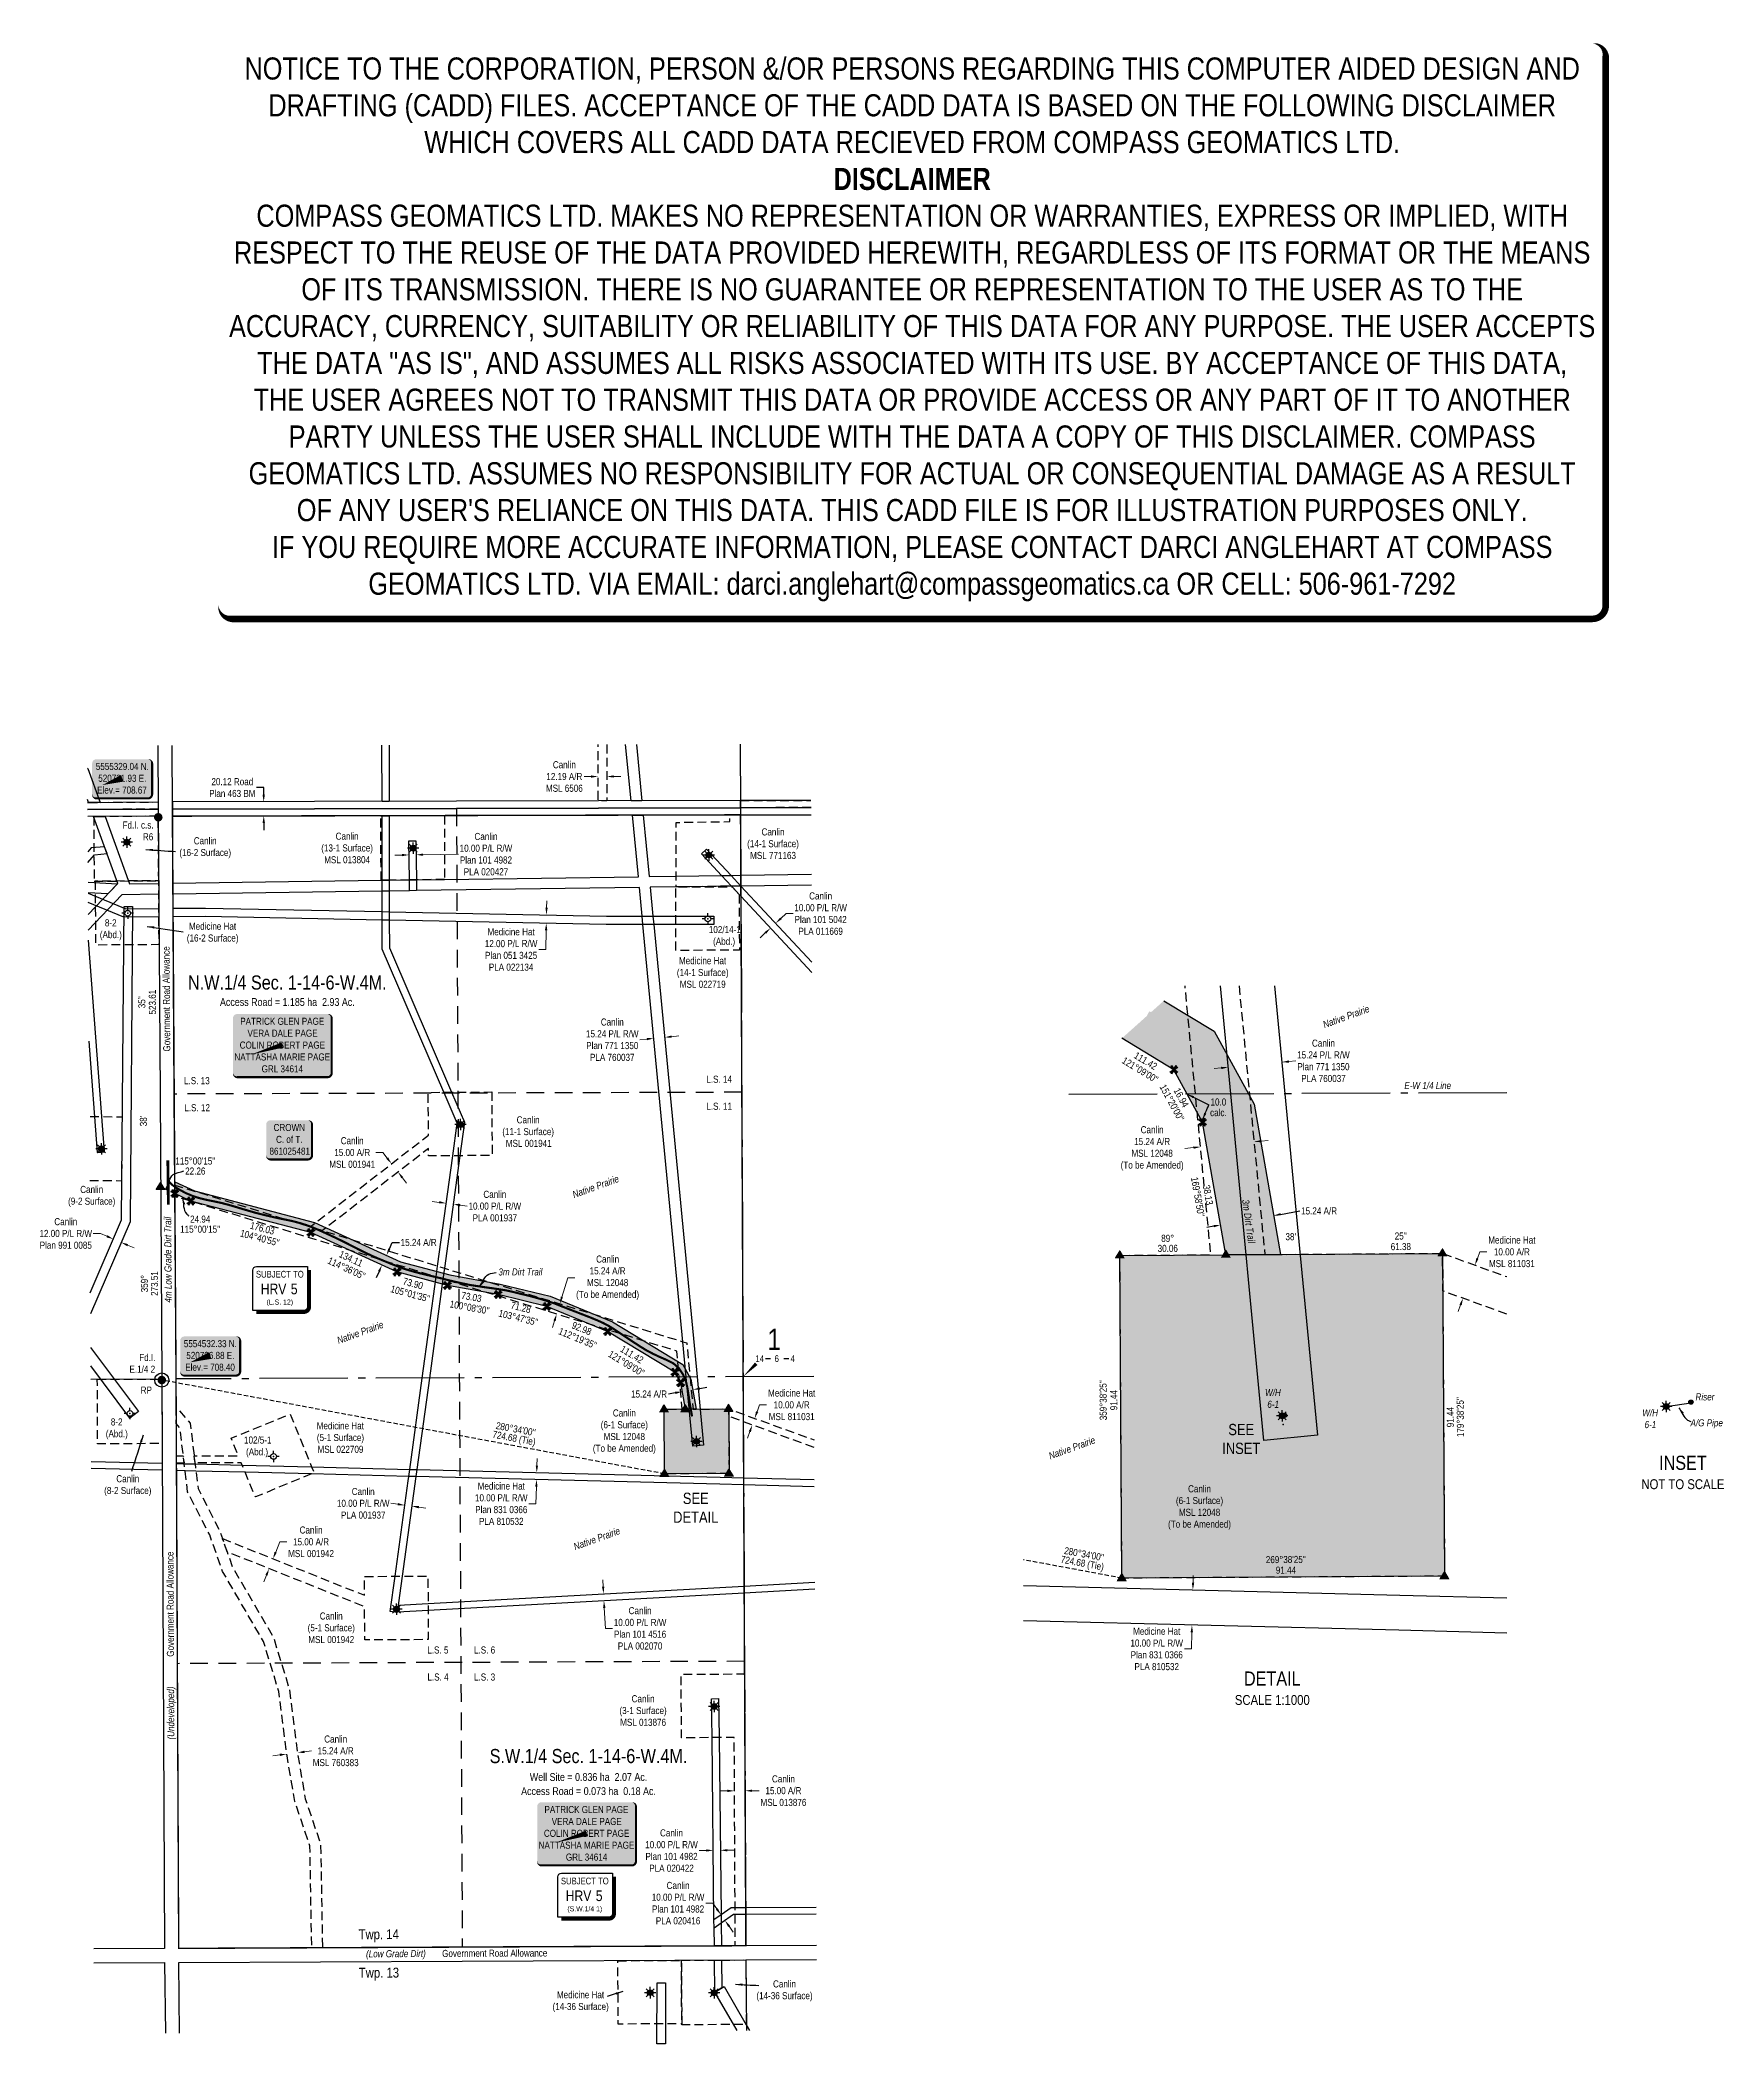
# Model space of a CAD drawing. Extents: x 520554 to 522939, y 5553593 to 5556429.
import ezdxf
from ezdxf.enums import TextEntityAlignment as Align

# ---------------------------------------------------------------- set-up
doc = ezdxf.new("R2010")
doc.units = 0
doc.header["$LTSCALE"] = 5
doc.header["$PDSIZE"] = 0.5
for name, pattern in [('foc-ACCESSROAD', [3.75, 2.5, -1.25]), ('foc-LSD', [8, 5, -3]), ('foc-QUARTERLINE', [33, 25, -3, 2, -3]), ('foc-TIELINE', [1.875, 1.25, -0.625]), ('foc-TRAV', [1.875, 1.25, -0.625])]:
    doc.linetypes.add(name, pattern=pattern)
doc.layers.get('Defpoints').update_dxf_attribs({"color": 9})
for name, color, linetype in [('10', 1, 'Continuous'), ('35', 37, 'Continuous'), ('9', 3, 'Continuous'), ('AS-OWNER', 7, 'Continuous'), ('AS-ROADS', 254, 'Continuous'), ('AS-SYMBOL', 7, 'Continuous'), ('C-AR', 13, 'foc-ACCESSROAD'), ('C-RW', 13, 'Continuous'), ('C-SYMBOL', 7, 'Continuous'), ('C-WS', 13, 'foc-ACCESSROAD'), ('C-WS-S', 8, 'Continuous'), ('CG-NOTES', 7, 'Continuous'), ('CTW', 7, 'Continuous'), ('D-TXT', 6, 'Continuous'), ('DETAIL-T', 7, 'Continuous'), ('F-AR', 190, 'foc-ACCESSROAD'), ('F-RW', 190, 'Continuous'), ('F-WS', 190, 'foc-ACCESSROAD'), ('F-WS-S', 8, 'Continuous'), ('GRL', 7, 'Continuous'), ('L-AREAREQUIRED', 7, 'Continuous'), ('L-AREAWORK', 5, 'Continuous'), ('L-BD', 7, 'Continuous'), ('L-BD1', 253, 'Continuous'), ('L-MON', 1, 'Continuous'), ('L-QSEC', 8, 'foc-QUARTERLINE'), ('L-ROAD-T', 7, 'Continuous'), ('L-SEC', 7, 'Continuous'), ('L-SECLBL', 7, 'Continuous'), ('L-SECTION-LSD', 7, 'foc-LSD'), ('L-TIE', 7, 'foc-TIELINE'), ('L-TIE-T', 7, 'Continuous'), ('L-TITLEDB', 4, 'Continuous'), ('L-TITLEDB-T', 4, 'Continuous'), ('P-PROPOSED', 10, 'Continuous'), ('P-PROPOSED-H', 21, 'Continuous'), ('P-TRAV', 4, 'foc-TRAV'), ('P-TXT', 4, 'Continuous'), ('Quarters', 8, 'Continuous')]:
    doc.layers.add(name, color=color, linetype=linetype)
for name, color, linetype, lineweight in [('AS-GENERAL', 48, 'Continuous', 18), ('C-AR-T', 13, 'Continuous', 9), ('C-RW-T', 13, 'Continuous', 9), ('C-WS-T', 13, 'Continuous', 9), ('F-AR-T', 190, 'Continuous', 9), ('F-RW-T', 190, 'Continuous', 9), ('F-WS-T', 190, 'Continuous', 9), ('T-TEXT', 48, 'Continuous', 18)]:
    doc.layers.add(name, color=color, linetype=linetype, lineweight=lineweight)
for name, color, linetype, true_color in [('AS-PIPE-AG', 7, 'Continuous', 0x7d00fa), ('AS-PIPE-AG-T', 7, 'Continuous', 0x7d00fa), ('oil_and_gas_wells_pt', 7, 'Continuous', 0xe1fae5)]:
    doc.layers.add(name, color=color, linetype=linetype, true_color=true_color)
doc.layers.add('DISCLAIMER', color=7, linetype='Continuous', plot=False)
doc.styles.add('100L', font='ARIALN.TTF', dxfattribs={"height": 11})
doc.styles.add('175L', font='ARIALN.TTF', dxfattribs={"height": 20})
doc.styles.add('80', font='ARIALN.TTF', dxfattribs={"height": 10})
doc.styles.add('80CG', font='ARIALN.TTF', dxfattribs={"height": 10})
doc.styles.add('80L', font='ARIALN.TTF', dxfattribs={"height": 10})
doc.styles.add('80LS', font='ARIALNI.TTF', dxfattribs={"height": 10})
doc.styles.add('HRV', font='ARIALN.TTF', dxfattribs={"height": 3})
doc.styles.add('SIMPLEX', font='ARIALN.TTF')
doc.dimstyles.new('Compass 5 000', dxfattribs={"dimscale": 5, "dimtxt": 9, "dimasz": 2, "dimexe": 0.2, "dimexo": 0.0625, "dimgap": 0.5, "dimtad": 0, "dimtih": 1, "dimtoh": 1, "dimzin": 0, "dimdsep": 46, "dimtxsty": '80CG', "dimcen": 0.1, "dimse1": 1, "dimse2": 1, "dimclrd": 256, "dimclrt": 256, "dimaunit": 1, "dimadec": 4, "dimazin": 0, "dimtfac": 0.06, "dimtofl": 0, "dimtmove": 0, "dimatfit": 1, "dimfxl": 0.2, "dimtolj": 1, "dimtzin": 0, "dimlwd": -1, "dimarcsym": 0})

msp = doc.modelspace()

# ---------------------------------------------------------------- texts
at = {"layer": 'AS-GENERAL', "attachment_point": 1, "style": '80L'}
for s, width, insert, char_height, rotation in [('{\\fArial Narrow|b0|i1|c0|p34;3m Dirt Trail}', 62.9513, (522266.74, 5554788.647), 10, 277.997613), ('{\\fArial Narrow|b0|i1|c0|p34;4m Low Grade Dirt Trail}', 122.17367, (520730.947, 5554641.875), 9.99497, 90.356389)]:
    msp.add_mtext_dynamic_manual_height_columns(s, width=width, gutter_width=50, heights=[0], dxfattribs=dict(at, insert=insert, char_height=char_height, rotation=rotation))
for s, width, insert, char_height in [('{\\fArial Narrow|b0|i1|c0|p34;3m Dirt Trail}', 62.9513, (521203.626, 5554690.416), 9.99497), ('{\\fArial Narrow|b0|i1|c0|p34;Riser}', 27.83569, (522899.075, 5554513.496), 10)]:
    msp.add_mtext_dynamic_manual_height_columns(s, width=width, gutter_width=50, heights=[0], dxfattribs=dict(at, insert=insert, char_height=char_height))
at = {"layer": 'AS-PIPE-AG-T', "insert": (522891.975, 5554476.762), "char_height": 10, "attachment_point": 1, "style": '80L'}
msp.add_mtext_dynamic_manual_height_columns('{\\fArial Narrow|b0|i1|c0|p34;A/G Pipe}', width=45.68914, gutter_width=50, heights=[0], dxfattribs=at)
at = {"layer": 'C-SYMBOL', "color": 3, "style": '175L'}
for s, p in [('N.W.1/4 Sec. 1-14-6-W.4M.', (520904.712, 5555079.095)), ('S.W.1/4 Sec. 1-14-6-W.4M.', (521331.272, 5553984.05))]:
    msp.add_text(s, height=19.98994, dxfattribs=at).set_placement(p, align=Align.BOTTOM_CENTER)
at = {"layer": 'C-WS-T', "attachment_point": 1, "style": '80L'}
for s, width, insert, char_height in [('\\pi20.753;Canlin\\P\\pi0.39447;(14-1 Surface)\\P\\pi4.5282;MSL 771163', 72.62387, (521555.573, 5555313.325), 10), ('\\pi20.753;Canlin\\P\\pi0.39447;(16-2 Surface)', 72.62387, (520751.426, 5555300.76), 10), ('\\pi20.753;Canlin\\P\\pi0.39447;(13-1 Surface)\\P\\pi4.5384;MSL 013804', 72.62387, (520952.34, 5555307.259), 10), ('\\pi20.753;Canlin\\P\\pi0.39447;(11-1 Surface)\\P\\pi5.316;MSL 001941', 72.62387, (521208.785, 5554905.721), 10), ('\\pi20.753;Canlin\\P\\pi3.58;(9-2 Surface)', 72.62387, (520590.629, 5554807.202), 10), ('\\pi0.77195;{\\fArial Narrow|b0|i1|c0|p34;W/H\\P\\pi4.0018;6-1}', 22.74445, (522288.659, 5554519.651), 10), ('\\pi28.739;Canlin\\P\\pi11.566;(6-1 Surface)\\P\\pi15.686;MSL 12048\\P\\pi0.41675;(To be Amended)', 88.59612, (521336.993, 5554490.723), 10), ('\\pi0.77728;{\\fArial Narrow|b0|i1|c0|p34;W/H\\P\\pi4.0055;6-1}', 22.74445, (522822.893, 5554490.959), 9.99497), ('\\pi20.753;Canlin\\P\\pi3.58;(8-2 Surface)', 72.62387, (520641.725, 5554397.666), 10), ('\\pi28.739;Canlin\\P\\pi11.566;(6-1 Surface)\\P\\pi15.686;MSL 12048\\P\\pi0.41675;(To be Amended)', 88.59612, (522151.633, 5554383.417), 10), ('\\pi17.584;Canlin\\P\\pi0.41114;(5-1 Surface)\\P\\pi1.39;MSL 001942', 66.28613, (520933.067, 5554203.318), 10), ('\\pi20.753;Canlin\\P\\pi3.58;(3-1 Surface)\\P\\pi4.5282;MSL 013876', 72.62387, (521371.542, 5554086.165), 10), ('\\pi23.958;Canlin\\P\\pi0.41435;(14-36 Surface)', 79.03469, (521568.637, 5553682.469), 10)]:
    msp.add_mtext_dynamic_manual_height_columns(s, width=width, gutter_width=50, heights=[0], dxfattribs=dict(at, insert=insert, char_height=char_height))
at = {"layer": 'D-TXT', "color": 3, "char_height": 14, "attachment_point": 1, "rotation": 0.269509, "style": '80L'}
for s, insert in [('Twp. 14', (521005.591, 5553754.615)), ('Twp. 13', (521005.847, 5553700.221))]:
    msp.add_mtext_dynamic_manual_height_columns(s, width=101.3954, gutter_width=47.5, heights=[0], dxfattribs=dict(at, insert=insert))
at = {"layer": 'DETAIL-T', "color": 3, "attachment_point": 5, "style": '80CG'}
for s, insert, char_height, width in [('SEE\\PINSET', (522255.705, 5554448.858), 15.992, 53.7646), ('INSET\\P{\\H0.7x;NOT TO SCALE}', (522881.229, 5554401.448), 19.98994, 116.91608), ('SEE\\PDETAIL', (521483.125, 5554351.526), 15.992, 63.60413), ('DETAIL \\P{\\H0.7x;SCALE 1:1000}', (522299.682, 5554095.987), 20, 105.50559)]:
    msp.add_mtext(s, dxfattribs=dict(at, insert=insert, char_height=char_height, width=width))
at = {"layer": 'F-WS-S', "char_height": 9.99497, "attachment_point": 1, "style": '80L'}
for s, insert in [('\\pi5.4628;8-2\\P\\pi-1.6926;(Abd.)', (520640.85, 5555184.536)), ('\\pi-7.723;102/14-1\\P\\pi-1.6926;(Abd.)', (521509.405, 5555175.087)), ('\\pi5.4628;8-2\\P\\pi-1.6926;(Abd.)', (520649.29, 5554478.04)), ('\\pi-4.539;102/5-1\\P\\pi-1.6926;(Abd.)', (520847.938, 5554452.406))]:
    msp.add_mtext_dynamic_manual_height_columns(s, width=26.40889, gutter_width=50, heights=[0], dxfattribs=dict(at, insert=insert))
at = {"layer": 'F-WS-T', "char_height": 10, "attachment_point": 1, "style": '80L'}
for s, width, insert in [('\\pi14.518;Medicine Hat\\P\\pi11.568;(16-2 Surface)', 94.9704, (520750.779, 5555179.733)), ('\\pi14.518;Medicine Hat\\P\\pi11.568;(14-1 Surface)\\P\\pi15.688;MSL 022719', 94.9704, (521444.83, 5555130.998)), ('\\pi0.49316;Medicine Hat\\P\\pi0.72849;(5-1 Surface)\\P\\pi1.663;MSL 022709', 66.92083, (520945.796, 5554472.624)), ('\\pi14.518;Medicine Hat\\P\\pi8.3822;(14-36 Surface)', 94.9704, (521271.966, 5553667.159))]:
    msp.add_mtext_dynamic_manual_height_columns(s, width=width, gutter_width=50, heights=[0], dxfattribs=dict(at, insert=insert))
at = {"layer": 'L-AREAREQUIRED', "color": 5, "style": '100L'}
for s, p in [('Access Road = 1.185 ha  2.93 Ac.', (520904.712, 5555058.698)), ('Well Site = 0.836 ha  2.07 Ac.', (521331.272, 5553961.562))]:
    msp.add_text(s, height=10.99447, dxfattribs=at).set_placement(p, align=Align.BOTTOM_CENTER)
at = {"layer": 'L-AREAWORK', "color": 5, "style": '100L'}
msp.add_text('Access Road = 0.073 ha  0.18 Ac.', height=10.99447, dxfattribs=at).set_placement((521331.272, 5553941.572), align=Align.BOTTOM_CENTER)
at = {"layer": 'L-BD', "style": '80L'}
for s, rotation, p in [('523.61', 90.3572, (520713.564, 5555067.303)), ("35''", 90.3572, (520698.572, 5555067.21)), ("38'", 90.3546, (520700.867, 5554899.025)), ('359°', 90.3546, (520702.298, 5554668.866)), ('273.51', 90.3546, (520716.541, 5554668.954))]:
    msp.add_text(s, height=9.995, rotation=rotation, dxfattribs=at).set_placement(p, align=Align.MIDDLE)
for s, height, p in [("115°00'15''", 9.99497, (520774.466, 5554842.432)), ('22.26', 9.995, (520774.354, 5554828.19))]:
    msp.add_text(s, height=height, dxfattribs=at).set_placement(p, align=Align.MIDDLE)
at = {"layer": 'L-BD1', "style": '80L'}
for s, height, rotation, p in [("121°09'00''", 9.99497, 328.8496, (522112.554, 5554971.385)), ('111.42', 9.995, 328.8496, (522120.31, 5554984.215)), ("169°58'50''", 9.99497, 280.0194, (522194.249, 5554791.668)), ("104°40'55''", 9.99497, 345.3176, (520865.686, 5554733.459)), ('176.03', 9.995, 345.3176, (520869.296, 5554747.236)), ('30.06', 9.995, 0.3756, (522151.619, 5554718.731)), ('89°', 9.995, 0.3756, (522151.526, 5554732.973)), ("38'", 9.995, 0.3521, (522325.825, 5554735.299)), ('61.38', 9.995, 0.3521, (522481.716, 5554721.285)), ("25''", 9.995, 0.3521, (522481.624, 5554736.277)), ("114°36'05''", 9.99497, 335.3984, (520988.667, 5554690.544)), ('134.11', 9.995, 335.3984, (520994.908, 5554704.176)), ("105°01'35''", 9.99497, 344.9742, (521078.765, 5554654.455)), ('73.90', 9.995, 344.9742, (521082.652, 5554668.935)), ("100°08'30''", 9.99497, 349.8582, (521162.865, 5554635.191)), ('73.03', 9.995, 349.8582, (521165.505, 5554649.949)), ("103°47'35''", 9.99497, 346.2072, (521231.826, 5554620.602)), ('71.28', 9.995, 346.2072, (521235.4, 5554635.162)), ("112°19'35''", 9.99497, 337.6742, (521315.867, 5554591.505)), ('92.98', 9.995, 337.6742, (521321.562, 5554605.373)), ("121°09'00''", 9.99497, 328.8496, (521384.991, 5554555.77)), ('111.42', 9.995, 328.8496, (521392.746, 5554568.6)), ("359°38'25''", 9.99497, 90.3598, (522060.11, 5554503.765)), ('91.44', 9.995, 90.3598, (522075.102, 5554503.859)), ('91.44', 9.995, 90.3598, (522551.735, 5554479.818)), ("179°38'25''", 9.99497, 90.3598, (522565.978, 5554479.908)), ("269°38'25''", 9.99497, 0.360258, (522318.872, 5554278.274)), ('91.44', 9.995, 0.360258, (522318.966, 5554263.282))]:
    msp.add_text(s, height=height, rotation=rotation, dxfattribs=at).set_placement(p, align=Align.MIDDLE)
for s, height, p in [("115°00'15''", 9.99497, (520781.23, 5554745.895)), ('24.94', 9.995, (520781.342, 5554760.137))]:
    msp.add_text(s, height=height, dxfattribs=at).set_placement(p, align=Align.MIDDLE)
at = {"layer": 'L-MON', "char_height": 9.99497, "attachment_point": 1, "style": '80L'}
for s, insert in [('\\pi1.0829;Fd.I. c.s.\\P\\pi29.854;R6', (520670.296, 5555323.033)), ('\\pi22.089;Fd.I. \\P\\pi8.2826;E.1/4 2', (520672.844, 5554569.306))]:
    msp.add_mtext_dynamic_manual_height_columns(s, width=43.06044, gutter_width=50, heights=[0], dxfattribs=dict(at, insert=insert))
at = {"layer": 'L-QSEC', "insert": (522486.705, 5554954.237), "char_height": 9.99497, "attachment_point": 1, "style": '80L'}
msp.add_mtext_dynamic_manual_height_columns('{\\fArial Narrow|b0|i1|c0|p34;E-W 1/4 Line}', width=66.03452, gutter_width=50, heights=[0], dxfattribs=at)
at = {"layer": 'L-ROAD-T', "style": '80L'}
for rotation, p in [(90.367633, (520733.464, 5555071.835)), (90.262766, (520738.792, 5554215.074)), (0.268618, (521198.391, 5553720.953))]:
    msp.add_text('Government Road Allowance', height=9.99497, rotation=rotation, dxfattribs=at).set_placement(p, align=Align.MIDDLE_CENTER)
at = {"layer": 'L-TIE-T', "style": '80L'}
for s, p in [('724.68 (Tie)', (521225.583, 5554448.955)), ("280°34'00''", (521228.195, 5554462.956)), ("280°34'00''", (522033.05, 5554286.009)), ('724.68 (Tie)', (522030.438, 5554272.007))]:
    msp.add_text(s, height=9.99497, rotation=349.4328, dxfattribs=at).set_placement(p, align=Align.MIDDLE)
at = {"layer": 'P-TXT', "insert": (522223.342, 5554918.368), "char_height": 9.99497, "width": 22.66704, "attachment_point": 5, "line_spacing_factor": 0.9, "style": '80CG'}
msp.add_mtext('\\A1;10.0 calc.', dxfattribs=at)
at = {"layer": 'T-TEXT', "style": '80LS'}
for s, rotation, p in [('(Undeveloped)', 90.262766, (520739.499, 5554060.965)), ('(Low Grade Dirt)', 0.268618, (521058.463, 5553720.297))]:
    msp.add_text(s, height=9.99497, rotation=rotation, dxfattribs=at).set_placement(p, align=Align.MIDDLE_CENTER)
at = {"layer": 'T-TEXT', "attachment_point": 1, "rotation": 20, "style": '80L'}
for insert, char_height in [((522370.217, 5555039.825), 10), ((521307.345, 5554799.18), 9.99497), ((520973.912, 5554592.748), 9.99497), ((521981.906, 5554429.239), 10), ((521308.985, 5554300.778), 9.99497)]:
    msp.add_mtext_dynamic_manual_height_columns('{\\fArial Narrow|b0|i1|c0|p34;Native Prairie}', width=68.56521, gutter_width=50, heights=[0], dxfattribs=dict(at, insert=insert, char_height=char_height))

# ---------------------------------------------------------------- blocks, each defined once
blk = doc.blocks.new('fdia')
at = {"color": 255, "const_width": 1}
blk.add_lwpolyline([(-0.5, 0, 1), (0.5, 0, 1)], format="xyb", close=True, dxfattribs=at)
blk = doc.blocks.new('Fdiaa')
blk.add_blockref('fdia', (0, 0))
blk = doc.blocks.new('fdib')
at = {"color": 1, "const_width": 1.6}
blk.add_lwpolyline([(-0.4, 0, 1), (0.4, 0, 1)], format="xyb", close=True, dxfattribs=at)
at = {"color": 1}
blk.add_circle((0, 0), 0.8, dxfattribs=at)
blk = doc.blocks.new('Fdibb')
blk.add_blockref('fdib', (0, 0))
blk = doc.blocks.new('fdicc')
for name in ['Fdibb', 'Fdiaa']:
    blk.add_blockref(name, (0, 0))
blk = doc.blocks.new('FDI')
blk.add_blockref('fdicc', (0, 0))
blk = doc.blocks.new('TRIA')
blk.add_hatch(color=255).paths.add_polyline_path([(-0.04, 1.52), (-1.47, -0.87), (1.39, -0.87)])
blk = doc.blocks.new('TRIAA')
blk.add_blockref('TRIA', (0, 0))
blk = doc.blocks.new('TRIB')
at = {"color": 1}
blk.add_lwpolyline([(-1.12, -0.67), (-0.04, 1.13), (1.04, -0.67)], close=True, dxfattribs=at)
blk = doc.blocks.new('TRIBB')
blk.add_blockref('TRIB', (0, 0))
blk = doc.blocks.new('TRICC')
for name in ['TRIAA', 'TRIBB']:
    blk.add_blockref(name, (0, 0))
blk = doc.blocks.new('plspike')
blk.add_blockref('TRICC', (0, 0))
blk = doc.blocks.new('GAS')
h = blk.add_hatch(color=255)
h.dxf.hatch_style = 1
edge = h.paths.add_edge_path()
edge.add_arc((0, 0), 0.9, 0, 360)
for p, q in [((-0.81, 0), (-1.62, 0)), ((-0.57, 0.57), (-1.14, 1.14)), ((0, 0.81), (0, 1.62)), ((0.57, 0.57), (1.14, 1.14)), ((1.62, 0), (0.81, 0)), ((-0.57, -0.57), (-1.14, -1.14)), ((0, -0.81), (0, -1.62)), ((1.14, -1.14), (0.57, -0.57))]:
    blk.add_line(p, q)
blk.add_circle((0, 0), 0.8)
blk = doc.blocks.new('RISER')
h = blk.add_hatch(color=255)
h.dxf.hatch_style = 1
edge = h.paths.add_edge_path()
edge.add_arc((0, 0), 0.7, 0, 360)
blk.add_hatch(color=13).paths.add_polyline_path([(0.58, -0.15), (-0.58, -0.15, 0.774597)])
at = {"color": 13}
blk.add_line((-0.58, -0.15), (0.58, -0.15), dxfattribs=at)
blk.add_circle((0, 0), 0.6, dxfattribs=at)
blk = doc.blocks.new('L-SECLBL')
at = {"layer": '9', "color": 7}
for p, q in [((-5.1, -27.8), (-12.3, -27.8)), ((20.7, -27.8), (13.5, -27.8))]:
    blk.add_line(p, q, dxfattribs=at)
at = {"layer": '10', "color": 2, "style": 'SIMPLEX'}
blk.add_attdef('SEC', text='', height=30, dxfattribs=at).set_placement((0, 0), align=Align.MIDDLE)
at = {"layer": '10', "color": 5, "style": '80L'}
blk.add_attdef('TWP', text='', height=9.5, dxfattribs=at).set_placement((-14.4, -27.4), align=Align.MIDDLE_RIGHT)
blk.add_attdef('RGE', text='', height=9.5, dxfattribs=at).set_placement((3.6, -27.4), align=Align.MIDDLE_CENTER)
blk.add_attdef('MER', text='', height=9.5, dxfattribs=at).set_placement((23.2, -27.4), align=Align.MIDDLE_LEFT)
blk = doc.blocks.new('TEMP')
h = blk.add_hatch(color=255)
h.dxf.hatch_style = 1
h.paths.add_polyline_path([(0, 0.25), (-0.67, 1.15), (-0.67, 0.67), (-1.15, 0.67), (-0.25, 0), (-1.15, -0.67), (-0.67, -0.67), (-0.67, -1.15), (0, -0.25), (0.67, -1.15), (0.67, -0.67), (1.15, -0.67), (0.25, 0), (1.15, 0.67), (0.67, 0.67), (0.67, 1.15)])
h.paths.add_polyline_path([(0.57, 0.85), (0.57, 0.57), (0.85, 0.57), (0.08, 0), (0.85, -0.57), (0.57, -0.57), (0.57, -0.85), (0, -0.08), (-0.57, -0.85), (-0.57, -0.57), (-0.85, -0.57), (-0.08, 0), (-0.85, 0.57), (-0.57, 0.57), (-0.57, 0.85), (0, 0.08)], flags=16)
h = blk.add_hatch(color=1)
h.dxf.hatch_style = 1
h.paths.add_polyline_path([(0, 0.08), (-0.57, 0.85), (-0.57, 0.57), (-0.85, 0.57), (-0.08, 0), (-0.85, -0.57), (-0.57, -0.57), (-0.57, -0.85), (0, -0.08), (0.57, -0.85), (0.57, -0.57), (0.85, -0.57), (0.08, 0), (0.85, 0.57), (0.57, 0.57), (0.57, 0.85)])
at = {"color": 1}
for p, q in [((-0.08, 0), (0.08, 0)), ((0, 0.08), (0, -0.08))]:
    blk.add_line(p, q, dxfattribs=at)
at = {"color": 255, "flags": 128}
blk.add_lwpolyline([(-0.25, 0), (-1.15, 0.67), (-0.67, 0.67), (-0.67, 1.15), (0, 0.25), (0.67, 1.15), (0.67, 0.67), (1.15, 0.67), (0.25, 0), (1.15, -0.67), (0.67, -0.67), (0.67, -1.15), (0, -0.25), (-0.67, -1.15), (-0.67, -0.67), (-1.15, -0.67)], close=True, dxfattribs=at)
at = {"color": 1, "flags": 128}
blk.add_lwpolyline([(-0.08, 0), (-0.85, 0.57), (-0.57, 0.57), (-0.57, 0.85), (0, 0.08), (0.57, 0.85), (0.57, 0.57), (0.85, 0.57), (0.08, 0), (0.85, -0.57), (0.57, -0.57), (0.57, -0.85), (0, -0.08), (-0.57, -0.85), (-0.57, -0.57), (-0.85, -0.57)], close=True, dxfattribs=at)
blk = doc.blocks.new('GABD')
for p, q in [((-0.81, 0), (-1.62, 0)), ((0, 0.81), (0, 1.62)), ((1.62, 0), (0.81, 0)), ((0, -0.81), (0, -1.62))]:
    blk.add_line(p, q)
blk.add_circle((0, 0), 0.8)
blk = doc.blocks.new('HRV')
blk.add_lwpolyline([(-35.1, 31.6), (37.2, 31.6), (37.2, -25.5, -0.414214), (32.2, -30.5), (-40.1, -30.5), (-40.1, 26.6, -0.414214)], format="xyb", close=True)
at = {"const_width": 5, "flags": 128}
blk.add_lwpolyline([(-35.1, -33), (32.2, -33, 0.414214), (39.7, -25.5), (39.7, 26.6)], format="xyb", dxfattribs=at)
at = {"style": '80L'}
blk.add_text('SUBJECT TO', height=9.5, dxfattribs=at).set_placement((-2, 13.1), align=Align.BOTTOM_CENTER)
blk.add_attdef('(N.W.1/4 00)', text='', height=7.12, dxfattribs=at).set_placement((-2, -24.4), align=Align.BOTTOM_CENTER)
at = {"layer": 'CTW', "color": 3, "style": 'HRV'}
blk.add_text('HRV', height=15, dxfattribs=at).set_placement((-10.9, -0.2), align=Align.MIDDLE_CENTER)
blk.add_attdef('0', text='', height=15, dxfattribs=at).set_placement((18.3, -0.2), align=Align.MIDDLE_CENTER)
blk = doc.blocks.new('*D623')
at = {"layer": 'C-RW-T', "transparency": 16777216}
for p, q in [((521603.6, 5555185.8), (521611, 5555192.6)), ((521611, 5555192.6), (521621, 5555192.6)), ((521581.6, 5555165.3), (521574.3, 5555158.5))]:
    blk.add_line(p, q, dxfattribs=at)
for points in [[(521580.5, 5555166.5), (521582.8, 5555164.1), (521589, 5555172.1)], [(521602.5, 5555187), (521604.8, 5555184.6), (521596.3, 5555179)]]:
    blk.add_solid(points, dxfattribs=at)
at = {"layer": 'Defpoints', "color": 0, "transparency": 16777216}
for p in [(521589, 5555172.1), (521600.9, 5555159.3), (521608.2, 5555166.2)]:
    blk.add_point(p, dxfattribs=at)
at = {"layer": 'C-RW-T', "transparency": 16777216, "insert": (521660, 5555192.6), "char_height": 10, "attachment_point": 5, "style": '80CG'}
blk.add_mtext('\\A1;Canlin\\P10.00 P/L R/W\\PPlan 101 5042\\PPLA 011669', dxfattribs=at)
blk = doc.blocks.new('*D624')
at = {"layer": 'C-RW-T', "transparency": 16777216}
for p, q in [((521413.9, 5555015.1), (521404, 5555014.1)), ((521449, 5555018.4), (521459, 5555019.4))]:
    blk.add_line(p, q, dxfattribs=at)
for points in [[(521413.8, 5555016.7), (521414.1, 5555013.4), (521423.9, 5555016)], [(521448.9, 5555020.1), (521449.2, 5555016.8), (521439.1, 5555017.5)]]:
    blk.add_solid(points, dxfattribs=at)
at = {"layer": 'Defpoints', "color": 0, "transparency": 16777216}
for p in [(521423.6, 5555019), (521423.9, 5555016), (521438.8, 5555020.5)]:
    blk.add_point(p, dxfattribs=at)
at = {"layer": 'C-RW-T', "transparency": 16777216, "insert": (521364.9, 5555014.1), "char_height": 10, "attachment_point": 5, "style": '80CG'}
blk.add_mtext('\\A1;Canlin\\P15.24 P/L R/W\\PPlan 771 1350\\PPLA 760037', dxfattribs=at)
blk = doc.blocks.new('*D626')
at = {"layer": 'C-RW-T', "transparency": 16777216}
for p, q in [((521067, 5555275.6), (521057, 5555275.4)), ((521097, 5555276), (521146.9, 5555276.8))]:
    blk.add_line(p, q, dxfattribs=at)
for points in [[(521067, 5555277.2), (521067.1, 5555273.9), (521077, 5555275.7)], [(521097, 5555277.7), (521097, 5555274.4), (521087, 5555275.9)]]:
    blk.add_solid(points, dxfattribs=at)
at = {"layer": 'Defpoints', "color": 0, "transparency": 16777216}
for p in [(521077.1, 5555268.4), (521087, 5555275.9), (521087.1, 5555268.5)]:
    blk.add_point(p, dxfattribs=at)
at = {"layer": 'C-RW-T', "transparency": 16777216, "insert": (521186, 5555276.8), "char_height": 10, "attachment_point": 5, "style": '80CG'}
blk.add_mtext('\\A1;Canlin\\P10.00 P/L R/W\\PPlan 101 4982\\PPLA 020427', dxfattribs=at)
blk = doc.blocks.new('*D627')
at = {"layer": 'C-AR-T', "transparency": 16777216}
for p, q in [((521040.1, 5554854.4), (521030.1, 5554854.4)), ((521046.2, 5554846.5), (521040.1, 5554854.4)), ((521067.6, 5554818.8), (521073.7, 5554810.9))]:
    blk.add_line(p, q, dxfattribs=at)
for points in [[(521047.5, 5554847.5), (521044.9, 5554845.4), (521052.3, 5554838.6)], [(521068.9, 5554819.8), (521066.3, 5554817.8), (521061.5, 5554826.7)]]:
    blk.add_solid(points, dxfattribs=at)
at = {"layer": 'Defpoints', "color": 0, "transparency": 16777216}
for p in [(521052.3, 5554838.6), (521052.8, 5554838.9), (521061.9, 5554827.1)]:
    blk.add_point(p, dxfattribs=at)
at = {"layer": 'C-AR-T', "transparency": 16777216, "insert": (520996.6, 5554854.4), "char_height": 10, "attachment_point": 5, "style": '80CG'}
blk.add_mtext('\\A1;Canlin\\P15.00 A/R\\PMSL 001941', dxfattribs=at)
blk = doc.blocks.new('*D628')
at = {"layer": 'Defpoints', "color": 0, "transparency": 16777216}
for p in [(521236.2, 5554391.8), (521236.5, 5554401.8), (521257.6, 5554391.3)]:
    blk.add_point(p, dxfattribs=at)
at = {"layer": 'F-RW-T', "transparency": 16777216}
for p, q in [((521258.2, 5554411.3), (521258.4, 5554421.3)), ((521257.4, 5554381.3), (521256.8, 5554357.2)), ((521256.8, 5554357.2), (521246.8, 5554357.2))]:
    blk.add_line(p, q, dxfattribs=at)
for points in [[(521256.5, 5554411.3), (521259.8, 5554411.2), (521257.9, 5554401.3)], [(521255.7, 5554381.3), (521259.1, 5554381.3), (521257.6, 5554391.3)]]:
    blk.add_solid(points, dxfattribs=at)
at = {"layer": 'F-RW-T', "transparency": 16777216, "insert": (521207.7, 5554357.2), "char_height": 10, "attachment_point": 5, "style": '80CG'}
blk.add_mtext('\\A1;Medicine Hat{\\A1;\\P10.00 P/L R/W\\PPlan 831 0366\\PPLA 810532}', dxfattribs=at)
blk = doc.blocks.new('*D629')
at = {"layer": 'C-RW-T', "transparency": 16777216}
for p, q in [((521061.2, 5554356.4), (521051.3, 5554357.8)), ((521090.9, 5554352.4), (521100.9, 5554351))]:
    blk.add_line(p, q, dxfattribs=at)
for points in [[(521061.5, 5554358.1), (521061, 5554354.8), (521071.1, 5554355.1)], [(521091.2, 5554354), (521090.7, 5554350.7), (521081, 5554353.7)]]:
    blk.add_solid(points, dxfattribs=at)
at = {"layer": 'Defpoints', "color": 0, "transparency": 16777216}
for p in [(521084.5, 5554452.6), (521094.4, 5554451.3), (521071.1, 5554355.1)]:
    blk.add_point(p, dxfattribs=at)
at = {"layer": 'C-RW-T', "transparency": 16777216, "insert": (521012.2, 5554357.8), "char_height": 10, "attachment_point": 5, "style": '80CG'}
blk.add_mtext('\\A1;Canlin\\P10.00 P/L R/W\\PPLA 001937', dxfattribs=at)
blk = doc.blocks.new('*D630')
at = {"layer": 'C-RW-T', "transparency": 16777216}
for p, q in [((521352, 5554239.7), (521351.4, 5554249.7)), ((521353.6, 5554209.7), (521355.2, 5554180.8)), ((521355.2, 5554180.8), (521365.2, 5554180.8))]:
    blk.add_line(p, q, dxfattribs=at)
for points in [[(521353.6, 5554239.8), (521350.3, 5554239.6), (521352.5, 5554229.7)], [(521355.3, 5554209.8), (521351.9, 5554209.6), (521353.1, 5554219.7)]]:
    blk.add_solid(points, dxfattribs=at)
at = {"layer": 'Defpoints', "color": 0, "transparency": 16777216}
for p in [(521350.8, 5554229.6), (521351.4, 5554219.6), (521353.1, 5554219.7)]:
    blk.add_point(p, dxfattribs=at)
at = {"layer": 'C-RW-T', "transparency": 16777216, "insert": (521404.3, 5554180.8), "char_height": 10, "attachment_point": 5, "style": '80CG'}
blk.add_mtext('\\A1;Canlin\\P10.00 P/L R/W\\PPlan 101 4516\\PPLA 002070', dxfattribs=at)
blk = doc.blocks.new('*D631')
at = {"layer": 'C-AR-T', "transparency": 16777216}
for p, q in [((520929, 5554006.1), (520938.9, 5554007.4)), ((520894, 5554001.6), (520884.1, 5554000.3))]:
    blk.add_line(p, q, dxfattribs=at)
for points in [[(520928.8, 5554007.7), (520929.2, 5554004.4), (520919.1, 5554004.8)], [(520893.8, 5554003.3), (520894.3, 5554000), (520904, 5554002.9)]]:
    blk.add_solid(points, dxfattribs=at)
at = {"layer": 'Defpoints', "color": 0, "transparency": 16777216}
for p in [(520903.2, 5554009.1), (520918.3, 5554011), (520919.1, 5554004.8)]:
    blk.add_point(p, dxfattribs=at)
at = {"layer": 'C-AR-T', "transparency": 16777216, "insert": (520973.2, 5554007.4), "char_height": 10, "attachment_point": 5, "style": '80CG'}
blk.add_mtext('\\A1;Canlin\\P15.24 A/R\\PMSL 760383', dxfattribs=at)
blk = doc.blocks.new('*D632')
at = {"layer": 'C-RW-T', "transparency": 16777216}
for p, q in [((521497.9, 5553866.3), (521487.9, 5553866.2)), ((521527.9, 5553866.7), (521537.9, 5553866.8))]:
    blk.add_line(p, q, dxfattribs=at)
for points in [[(521497.9, 5553868), (521497.9, 5553864.7), (521507.9, 5553866.5)], [(521527.9, 5553868.3), (521528, 5553865), (521517.9, 5553866.6)]]:
    blk.add_solid(points, dxfattribs=at)
at = {"layer": 'Defpoints', "color": 0, "transparency": 16777216}
for p in [(521507.7, 5553886.2), (521507.9, 5553866.5), (521517.7, 5553886.3)]:
    blk.add_point(p, dxfattribs=at)
at = {"layer": 'C-RW-T', "transparency": 16777216, "insert": (521448.8, 5553866.2), "char_height": 10, "attachment_point": 5, "style": '80CG'}
blk.add_mtext('\\A1;Canlin\\P10.00 P/L R/W\\PPlan 101 4982\\PPLA 020422', dxfattribs=at)
blk = doc.blocks.new('*D633')
at = {"layer": 'C-RW-T', "transparency": 16777216}
for p, q in [((521507.2, 5553791.8), (521497.2, 5553791.8)), ((521513, 5553783.6), (521507.2, 5553791.8)), ((521530.3, 5553759.1), (521536.1, 5553750.9))]:
    blk.add_line(p, q, dxfattribs=at)
for points in [[(521514.4, 5553784.6), (521511.6, 5553782.7), (521518.8, 5553775.5)], [(521531.7, 5553760), (521528.9, 5553758.1), (521524.5, 5553767.3)]]:
    blk.add_solid(points, dxfattribs=at)
at = {"layer": 'Defpoints', "color": 0, "transparency": 16777216}
for p in [(521518.8, 5553775.5), (521519.3, 5553775.8), (521525, 5553767.6)]:
    blk.add_point(p, dxfattribs=at)
at = {"layer": 'C-RW-T', "transparency": 16777216, "insert": (521458.1, 5553791.8), "char_height": 10, "attachment_point": 5, "style": '80CG'}
blk.add_mtext('\\A1;Canlin\\P10.00 P/L R/W\\PPlan 101 4982\\PPLA 020416', dxfattribs=at)
blk = doc.blocks.new('*D634')
at = {"layer": 'C-AR-T', "transparency": 16777216}
for p, q in [((520888.2, 5554288.6), (520894, 5554303.3)), ((520894, 5554303.3), (520904, 5554303.3)), ((520875.2, 5554256.1), (520871.5, 5554246.8))]:
    blk.add_line(p, q, dxfattribs=at)
for points in [[(520873.6, 5554256.7), (520876.7, 5554255.4), (520878.9, 5554265.3)], [(520886.6, 5554289.2), (520889.7, 5554287.9), (520884.4, 5554279.3)]]:
    blk.add_solid(points, dxfattribs=at)
at = {"layer": 'Defpoints', "color": 0, "transparency": 16777216}
for p in [(520884.4, 5554279.3), (520897.6, 5554274), (520892, 5554260.1)]:
    blk.add_point(p, dxfattribs=at)
at = {"layer": 'C-AR-T', "transparency": 16777216, "insert": (520938.3, 5554303.3), "char_height": 10, "attachment_point": 5, "style": '80CG'}
blk.add_mtext('\\A1;Canlin\\P15.00 A/R\\PMSL 001942', dxfattribs=at)
blk = doc.blocks.new('*D636')
at = {"layer": 'Defpoints', "color": 0, "transparency": 16777216}
for p in [(521479.3, 5554516.8), (521464, 5554515.9), (521464.3, 5554514.1)]:
    blk.add_point(p, dxfattribs=at)
at = {"layer": 'P-TXT', "transparency": 16777216}
for p, q in [((521488.9, 5554520.3), (521498.7, 5554522.1)), ((521454.2, 5554514.2), (521444.3, 5554512.5))]:
    blk.add_line(p, q, dxfattribs=at)
for points in [[(521488.6, 5554522), (521489.1, 5554518.7), (521479, 5554518.6)], [(521453.9, 5554515.8), (521454.5, 5554512.6), (521464, 5554515.9)]]:
    blk.add_solid(points, dxfattribs=at)
at = {"layer": 'P-TXT', "transparency": 16777216, "insert": (521417, 5554512.5), "char_height": 10, "attachment_point": 5, "style": '80CG'}
blk.add_mtext('\\A1;15.24 A/R', dxfattribs=at)
blk = doc.blocks.new('*D637')
at = {"layer": 'C-AR-T', "transparency": 16777216}
for p, q in [((521528, 5553950.8), (521518, 5553950.7)), ((521563, 5553950.9), (521573, 5553951))]:
    blk.add_line(p, q, dxfattribs=at)
for points in [[(521528, 5553952.4), (521528, 5553949.1), (521538, 5553950.8)], [(521563, 5553952.6), (521563, 5553949.3), (521553, 5553950.9)]]:
    blk.add_solid(points, dxfattribs=at)
at = {"layer": 'Defpoints', "color": 0, "transparency": 16777216}
for p in [(521538, 5553952.1), (521553, 5553952.2), (521553, 5553950.9)]:
    blk.add_point(p, dxfattribs=at)
at = {"layer": 'C-AR-T', "transparency": 16777216, "insert": (521607.3, 5553951), "char_height": 10, "attachment_point": 5, "style": '80CG'}
blk.add_mtext('\\A1;Canlin\\P15.00 A/R\\PMSL 013876', dxfattribs=at)
blk = doc.blocks.new('*D638')
at = {"layer": 'Defpoints', "color": 0, "transparency": 16777216}
for p in [(520669.3, 5554727.2), (520651, 5554714.9), (520662, 5554710.2)]:
    blk.add_point(p, dxfattribs=at)
at = {"layer": 'F-RW-T', "transparency": 16777216}
for p, q in [((520639.9, 5554739.8), (520629.9, 5554739.8)), ((520649.1, 5554735.9), (520639.9, 5554739.8)), ((520678.5, 5554723.2), (520687.7, 5554719.3))]:
    blk.add_line(p, q, dxfattribs=at)
for points in [[(520649.8, 5554737.4), (520648.5, 5554734.3), (520658.3, 5554731.9)], [(520679.2, 5554724.8), (520677.9, 5554721.7), (520669.3, 5554727.2)]]:
    blk.add_solid(points, dxfattribs=at)
at = {"layer": 'F-RW-T', "transparency": 16777216, "insert": (520590.9, 5554739.8), "char_height": 10, "attachment_point": 5, "style": '80CG'}
blk.add_mtext('\\A1;Canlin\\P12.00 P/L R/W\\PPlan 991 0085', dxfattribs=at)
blk = doc.blocks.new('*D639')
at = {"layer": 'Defpoints', "color": 0, "transparency": 16777216}
for p in [(520895, 5555198.4), (520894.8, 5555186.4), (521271.4, 5555178.9)]:
    blk.add_point(p, dxfattribs=at)
at = {"layer": 'F-RW-T', "transparency": 16777216}
for p, q in [((521271.8, 5555200.9), (521272, 5555210.9)), ((521271.2, 5555168.9), (521270.7, 5555141.8)), ((521270.7, 5555141.8), (521260.7, 5555141.8))]:
    blk.add_line(p, q, dxfattribs=at)
for points in [[(521270.2, 5555201), (521273.5, 5555200.9), (521271.6, 5555190.9)], [(521269.5, 5555169), (521272.9, 5555168.9), (521271.4, 5555178.9)]]:
    blk.add_solid(points, dxfattribs=at)
at = {"layer": 'F-RW-T', "transparency": 16777216, "insert": (521221.6, 5555141.8), "char_height": 10, "attachment_point": 5, "style": '80CG'}
blk.add_mtext('\\A1;Medicine Hat\\P12.00 P/L R/W\\PPlan 051 3425\\PPLA 022134', dxfattribs=at)
blk = doc.blocks.new('*D640')
at = {"layer": 'Defpoints', "color": 0, "transparency": 16777216}
for p in [(521563.2, 5554468.7), (521608.3, 5554463), (521604.9, 5554453.6)]:
    blk.add_point(p, dxfattribs=at)
at = {"layer": 'F-AR-T', "transparency": 16777216}
for p, q in [((521570, 5554487.5), (521573.5, 5554497.2)), ((521573.5, 5554497.2), (521583.5, 5554497.2)), ((521559.8, 5554459.3), (521556.4, 5554449.9))]:
    blk.add_line(p, q, dxfattribs=at)
for points in [[(521568.4, 5554488.1), (521571.6, 5554486.9), (521566.6, 5554478.1)], [(521558.2, 5554459.9), (521561.3, 5554458.7), (521563.2, 5554468.7)]]:
    blk.add_solid(points, dxfattribs=at)
at = {"layer": 'F-AR-T', "transparency": 16777216, "insert": (521619, 5554497.2), "char_height": 10, "attachment_point": 5, "style": '80CG'}
blk.add_mtext('\\A1;Medicine Hat\\P10.00 A/R\\PMSL 811031', dxfattribs=at)
blk = doc.blocks.new('*U641')
at = {"layer": '35', "color": 3}
blk.add_circle((0, 0), 10, dxfattribs=at)
at = {"layer": '35', "color": 3, "style": '80'}
blk.add_attdef('RP_001', (-29.9, -19.2), '', height=10, dxfattribs=at)
blk = doc.blocks.new('*D644')
at = {"layer": 'C-AR-T', "transparency": 16777216}
for p, q in [((521334.9, 5555386.7), (521324.9, 5555386.7)), ((521367.1, 5555386.8), (521377.1, 5555386.8))]:
    blk.add_line(p, q, dxfattribs=at)
for points in [[(521334.9, 5555388.3), (521334.9, 5555385), (521344.9, 5555386.7)], [(521367.1, 5555388.4), (521367.1, 5555385.1), (521357.1, 5555386.7)]]:
    blk.add_solid(points, dxfattribs=at)
at = {"layer": 'Defpoints', "color": 0, "transparency": 16777216}
for p in [(521344.9, 5555390.5), (521344.9, 5555386.7), (521357.1, 5555390.5)]:
    blk.add_point(p, dxfattribs=at)
at = {"layer": 'C-AR-T', "transparency": 16777216, "insert": (521297, 5555386.7), "char_height": 10, "attachment_point": 5, "style": '80CG'}
blk.add_mtext('\\A1;Canlin\\P12.19 A/R\\PMSL 6506', dxfattribs=at)
blk = doc.blocks.new('*U645')
h = blk.add_hatch(color=254)
edge = h.paths.add_edge_path()
edge.add_line((-36.5, -28.5), (36.5, -28.5))
edge.add_arc((36.5, -22.5), 6, 270, 360)
edge.add_line((42.5, -22.5), (42.5, 21))
edge.add_arc((36.5, 21), 6, 0, 90)
edge.add_line((36.5, 27), (-36.5, 27))
edge.add_arc((-36.5, 21), 6, 90, 180)
edge.add_line((-42.5, 21), (-42.5, -22.5))
edge.add_arc((-36.5, -22.5), 6, 180, 270)
at = {"color": 1, "flags": 128}
blk.add_lwpolyline([(-36.5, -28.5, 3, 3, 0), (36.5, -28.5, 3, 3, 0.414214), (42.5, -22.5, 3, 3, 0), (42.5, 21, 3, 0, 0.414214), (36.5, 27, 0, 0, 0), (-36.5, 27, 0, 0, 0.414214), (-42.5, 21, 0, 0, 0), (-42.5, -22.5, 0, 3, 0.414214)], format="xyseb", close=True, dxfattribs=at)
blk.add_lwpolyline([(-28.2, -9.7, 0, 10, 0), (0, 0, 5, 5, 0)], format="xyseb", dxfattribs=at)
at = {"color": 1, "style": '80'}
blk.add_attdef('ENTER_TEXT_001', (-36, -5), '', height=10, dxfattribs=at)
blk = doc.blocks.new('*D646')
at = {"layer": 'Defpoints', "color": 0, "transparency": 16777216}
for p in [(522288.7, 5554838.2), (522213.7, 5554825), (522226.6, 5554751.9)]:
    blk.add_point(p, dxfattribs=at)
at = {"layer": 'P-TXT', "transparency": 16777216}
for p, q in [((522311.5, 5554766.9), (522338.7, 5554771.7)), ((522216.8, 5554750.2), (522206.9, 5554748.5))]:
    blk.add_line(p, q, dxfattribs=at)
for points in [[(522216.5, 5554751.8), (522217.1, 5554748.6), (522226.6, 5554751.9)], [(522311.2, 5554768.6), (522311.8, 5554765.3), (522301.6, 5554765.2)]]:
    blk.add_solid(points, dxfattribs=at)
at = {"layer": 'P-TXT', "transparency": 16777216, "insert": (522365.9, 5554771.7), "char_height": 10, "attachment_point": 5, "style": '80CG'}
blk.add_mtext('\\A1;15.24 A/R', dxfattribs=at)
blk = doc.blocks.new('*D647')
at = {"layer": 'Defpoints', "color": 0, "transparency": 16777216}
for p in [(522585.4, 5554695.5), (522586.7, 5554695), (522568.4, 5554648.5)]:
    blk.add_point(p, dxfattribs=at)
at = {"layer": 'F-AR-T', "transparency": 16777216}
for p, q in [((522590.2, 5554704.4), (522593.6, 5554713.8)), ((522593.6, 5554713.8), (522603.6, 5554713.8)), ((522566.3, 5554638.6), (522562.9, 5554629.2))]:
    blk.add_line(p, q, dxfattribs=at)
for points in [[(522588.6, 5554705), (522591.7, 5554703.8), (522586.7, 5554695)], [(522564.7, 5554639.2), (522567.9, 5554638.1), (522569.7, 5554648)]]:
    blk.add_solid(points, dxfattribs=at)
at = {"layer": 'F-AR-T', "transparency": 16777216, "insert": (522639, 5554713.8), "char_height": 10, "attachment_point": 5, "style": '80CG'}
blk.add_mtext('\\A1;Medicine Hat\\P10.00 A/R\\PMSL 811031', dxfattribs=at)
blk = doc.blocks.new('*D648')
at = {"layer": 'C-RW-T', "transparency": 16777216}
for p, q in [((522227.3, 5554974.1), (522217.3, 5554973.2)), ((522323, 5554983.3), (522333, 5554984.2))]:
    blk.add_line(p, q, dxfattribs=at)
for points in [[(522227.1, 5554975.8), (522227.4, 5554972.4), (522237.2, 5554975.1)], [(522322.9, 5554984.9), (522323.2, 5554981.6), (522313.1, 5554982.3)]]:
    blk.add_solid(points, dxfattribs=at)
at = {"layer": 'Defpoints', "color": 0, "transparency": 16777216}
for p in [(522233, 5555019.3), (522308.8, 5555026.6), (522313.1, 5554982.3)]:
    blk.add_point(p, dxfattribs=at)
at = {"layer": 'C-RW-T', "transparency": 16777216, "insert": (522372.1, 5554984.2), "char_height": 10, "attachment_point": 5, "style": '80CG'}
blk.add_mtext('\\A1;Canlin\\P15.24 P/L R/W\\PPlan 771 1350\\PPLA 760037', dxfattribs=at)
blk = doc.blocks.new('*D649')
at = {"layer": 'C-AR-T', "transparency": 16777216}
for p, q in [((522188, 5554861.4), (522175.8, 5554860.2)), ((522283.7, 5554870.5), (522293.7, 5554871.5))]:
    blk.add_line(p, q, dxfattribs=at)
for points in [[(522187.9, 5554863), (522188.2, 5554859.7), (522198, 5554862.3)], [(522283.6, 5554872.2), (522283.9, 5554868.9), (522273.8, 5554869.6)]]:
    blk.add_solid(points, dxfattribs=at)
at = {"layer": 'Defpoints', "color": 0, "transparency": 16777216}
for p in [(522273.8, 5554869.6), (522208.5, 5554752.6), (522284.3, 5554759.8)]:
    blk.add_point(p, dxfattribs=at)
at = {"layer": 'C-AR-T', "transparency": 16777216, "insert": (522129.5, 5554860.2), "char_height": 10, "attachment_point": 5, "style": '80CG'}
blk.add_mtext('\\A1;Canlin \\P15.24 A/R\\PMSL 12048\\P(To be Amended)', dxfattribs=at)
blk = doc.blocks.new('*D650')
at = {"layer": 'Defpoints', "color": 0, "transparency": 16777216}
for p in [(522490.1, 5554227.7), (522185.9, 5554185.4), (522488.8, 5554177.8)]:
    blk.add_point(p, dxfattribs=at)
at = {"layer": 'F-RW-T', "transparency": 16777216}
for p, q in [((522187.4, 5554245.4), (522187.7, 5554255.4)), ((522185.1, 5554151.6), (522175.1, 5554151.6)), ((522185.7, 5554175.4), (522185.1, 5554151.6))]:
    blk.add_line(p, q, dxfattribs=at)
for points in [[(522185.7, 5554245.4), (522189.1, 5554245.3), (522187.2, 5554235.4)], [(522184, 5554175.4), (522187.3, 5554175.4), (522185.9, 5554185.4)]]:
    blk.add_solid(points, dxfattribs=at)
at = {"layer": 'F-RW-T', "transparency": 16777216, "insert": (522136, 5554151.6), "char_height": 10, "attachment_point": 5, "style": '80CG'}
blk.add_mtext('\\A1;Medicine Hat{\\A1;\\P10.00 P/L R/W\\PPlan 831 0366\\PPLA 810532}', dxfattribs=at)
blk = doc.blocks.new('*D652')
at = {"layer": 'Defpoints', "color": 0, "transparency": 16777216}
for p in [(520867.2, 5555351), (520871.2, 5555351), (520867.3, 5555330.9)]:
    blk.add_point(p, dxfattribs=at)
at = {"layer": 'L-TITLEDB-T', "transparency": 16777216}
for p, q in [((520871.2, 5555371), (520861.2, 5555371)), ((520871.2, 5555361), (520871.2, 5555371)), ((520871.3, 5555320.9), (520871.3, 5555310.9))]:
    blk.add_line(p, q, dxfattribs=at)
for points in [[(520872.9, 5555361), (520869.5, 5555361), (520871.2, 5555351)], [(520873, 5555320.9), (520869.6, 5555320.9), (520871.3, 5555330.9)]]:
    blk.add_solid(points, dxfattribs=at)
at = {"layer": 'L-TITLEDB-T', "transparency": 16777216, "insert": (520826.8, 5555371), "char_height": 10, "attachment_point": 5, "style": '80CG'}
blk.add_mtext('\\A1;20.12 Road\\PPlan 463 BM', dxfattribs=at)
blk = doc.blocks.new('*D675')
at = {"layer": 'Defpoints', "color": 0, "transparency": 16777216}
for p in [(520966.1, 5554728.3), (520972.5, 5554742.2), (521045.1, 5554709)]:
    blk.add_point(p, dxfattribs=at)
at = {"layer": 'P-TXT', "transparency": 16777216}
for p, q in [((521049.2, 5554718), (521053.4, 5554727.1)), ((521053.4, 5554727.1), (521063.4, 5554727.1)), ((521034.6, 5554686), (521030.4, 5554676.9))]:
    blk.add_line(p, q, dxfattribs=at)
for points in [[(521047.7, 5554718.7), (521050.8, 5554717.4), (521045.1, 5554709)], [(521033.1, 5554686.7), (521036.1, 5554685.3), (521038.7, 5554695.1)]]:
    blk.add_solid(points, dxfattribs=at)
at = {"layer": 'P-TXT', "transparency": 16777216, "insert": (521090.7, 5554727.1), "char_height": 10, "attachment_point": 5, "style": '80CG'}
blk.add_mtext('\\A1;15.24 A/R', dxfattribs=at)
blk = doc.blocks.new('*U680')
h = blk.add_hatch(color=59)
edge = h.paths.add_edge_path()
edge.add_line((-64, -45.5), (64, -45.5))
edge.add_arc((64, -39.5), 6, 270, 360)
edge.add_line((70, -39.5), (70, 38))
edge.add_arc((64, 38), 6, 0, 90)
edge.add_line((64, 44), (-64, 44))
edge.add_arc((-64, 38), 6, 90, 180)
edge.add_line((-70, 38), (-70, -39.5))
edge.add_arc((-64, -39.5), 6, 180, 270)
at = {"color": 1, "flags": 128}
blk.add_lwpolyline([(-64, -45.5, 3, 3, 0), (64, -45.5, 3, 3, 0.414214), (70, -39.5, 3, 3, 0), (70, 38, 3, 0, 0.414214), (64, 44, 0, 0, 0), (-64, 44, 0, 0, 0.414214), (-70, 38, 0, 0, 0), (-70, -39.5, 0, 3, 0.414214)], format="xyseb", close=True, dxfattribs=at)
blk.add_lwpolyline([(-44.4, -13.5, 0, 7.5, 0), (0, 0, 0, 0, 0)], format="xyseb", dxfattribs=at)
at = {"color": 1, "style": '80'}
blk.add_attdef('ENTER_TEXT_001', (-36, -5), '', height=10, dxfattribs=at)
blk = doc.blocks.new('*U678')
h = blk.add_hatch(color=255)
edge = h.paths.add_edge_path()
edge.add_line((-26.5, -28.5), (26.5, -28.5))
edge.add_arc((26.5, -22.5), 6, 270, 360)
edge.add_line((32.5, -22.5), (32.5, 21))
edge.add_arc((26.5, 21), 6, 0, 90)
edge.add_line((26.5, 27), (-26.5, 27))
edge.add_arc((-26.5, 21), 6, 90, 180)
edge.add_line((-32.5, 21), (-32.5, -22.5))
edge.add_arc((-26.5, -22.5), 6, 180, 270)
at = {"color": 14, "flags": 128}
blk.add_lwpolyline([(-26.5, -28.5, 3, 3, 0), (26.5, -28.5, 3, 3, 0.414214), (32.5, -22.5, 3, 3, 0), (32.5, 21, 3, 0, 0.414214), (26.5, 27, 0, 0, 0), (-26.5, 27, 0, 0, 0.414214), (-32.5, 21, 0, 0, 0), (-32.5, -22.5, 0, 3, 0.414214)], format="xyseb", close=True, dxfattribs=at)
at = {"color": 14, "style": '80'}
blk.add_attdef('ENTER_TEXT_001', (-26.8, -4.9), '', height=10, dxfattribs=at)
blk = doc.blocks.new('*D679')
at = {"layer": 'C-AR-T', "transparency": 16777216}
for p, q in [((521293.6, 5554649.8), (521302, 5554677.1)), ((521302, 5554677.1), (521312, 5554677.1)), ((521283.2, 5554616.2), (521280.2, 5554606.6))]:
    blk.add_line(p, q, dxfattribs=at)
for points in [[(521292, 5554650.3), (521295.1, 5554649.3), (521290.6, 5554640.3)], [(521281.6, 5554616.7), (521284.8, 5554615.7), (521286.1, 5554625.7)]]:
    blk.add_solid(points, dxfattribs=at)
at = {"layer": 'Defpoints', "color": 0, "transparency": 16777216}
for p in [(521290.6, 5554640.3), (521291.3, 5554640.1), (521286.8, 5554625.5)]:
    blk.add_point(p, dxfattribs=at)
at = {"layer": 'C-AR-T', "transparency": 16777216, "insert": (521358.3, 5554677.1), "char_height": 10, "attachment_point": 5, "style": '80CG'}
blk.add_mtext('\\A1;Canlin \\P15.24 A/R\\PMSL 12048\\P(To be Amended)', dxfattribs=at)
blk = doc.blocks.new('*D681')
at = {"layer": 'C-RW-T', "transparency": 16777216}
for p, q in [((521119.9, 5554783.9), (521110, 5554785.3)), ((521149.6, 5554779.8), (521159.5, 5554778.5))]:
    blk.add_line(p, q, dxfattribs=at)
for points in [[(521120.1, 5554785.6), (521119.6, 5554782.3), (521129.8, 5554782.5)], [(521149.8, 5554781.5), (521149.3, 5554778.2), (521139.7, 5554781.2)]]:
    blk.add_solid(points, dxfattribs=at)
at = {"layer": 'Defpoints', "color": 0, "transparency": 16777216}
for p in [(521130.9, 5554790.6), (521139.7, 5554781.2), (521140.8, 5554789.3)]:
    blk.add_point(p, dxfattribs=at)
at = {"layer": 'C-RW-T', "transparency": 16777216, "insert": (521198.6, 5554778.5), "char_height": 10, "attachment_point": 5, "style": '80CG'}
blk.add_mtext('\\A1;Canlin\\P10.00 P/L R/W\\PPLA 001937', dxfattribs=at)
blk = doc.blocks.new('Disclaimer_Legal')
at = {"layer": 'DISCLAIMER', "color": 254, "flags": 128}
blk.add_lwpolyline([(-3613, -1105, 37.5, 37.5, 0), (4096, -1105, 37.5, 37.5, 0.414214), (4171, -1030, 37.5, 37.5, 0), (4171, 2079, 37.5, 0, 0.414214), (4096, 2154, 0, 0, 0), (-3613, 2154, 0, 0, 0.414214), (-3688, 2079, 0, 0, 0), (-3688, -1030, 0, 37.5, 0.414214)], format="xyseb", close=True, dxfattribs=at)
at = {"layer": 'DISCLAIMER', "color": 254, "insert": (242, 534), "char_height": 125, "width": 7717.57, "attachment_point": 5, "style": '80'}
blk.add_mtext('NOTICE TO THE CORPORATION, PERSON &/OR PERSONS REGARDING THIS COMPUTER AIDED DESIGN AND DRAFTING (CADD) FILES. ACCEPTANCE OF THE CADD DATA IS BASED ON THE FOLLOWING DISCLAIMER WHICH COVERS ALL CADD DATA RECIEVED FROM COMPASS GEOMATICS LTD.\\P{\\fArial Narrow|b1|i0|c0|p34;DISCLAIMER}\\PCOMPASS GEOMATICS LTD. MAKES NO REPRESENTATION OR WARRANTIES, EXPRESS OR IMPLIED, WITH RESPECT TO THE REUSE OF THE DATA PROVIDED HEREWITH, REGARDLESS OF ITS FORMAT OR THE MEANS OF ITS TRANSMISSION. THERE IS NO GUARANTEE OR REPRESENTATION TO THE USER AS TO THE ACCURACY, CURRENCY, SUITABILITY OR RELIABILITY OF THIS DATA FOR ANY PURPOSE. THE USER ACCEPTS THE DATA "AS IS", AND ASSUMES ALL RISKS ASSOCIATED WITH ITS USE. BY ACCEPTANCE OF THIS DATA, THE USER AGREES NOT TO TRANSMIT THIS DATA OR PROVIDE ACCESS OR ANY PART OF IT TO ANOTHER PARTY UNLESS THE USER SHALL INCLUDE WITH THE DATA A COPY OF THIS DISCLAIMER. COMPASS GEOMATICS LTD. ASSUMES NO RESPONSIBILITY FOR ACTUAL OR CONSEQUENTIAL DAMAGE AS A RESULT OF ANY USER\'S RELIANCE ON THIS DATA. THIS CADD FILE IS FOR ILLUSTRATION PURPOSES ONLY.\\PIF YOU REQUIRE MORE ACCURATE INFORMATION, PLEASE CONTACT DARCI ANGLEHART AT COMPASS GEOMATICS LTD. VIA EMAIL: darci.anglehart@compassgeomatics.ca OR CELL: 506-961-7292', dxfattribs=at)

# ---------------------------------------------------------------- dimensions: what is measured, and where the dimension line sits
at = {"layer": 'C-AR-T'}
for p1, p2, distance, text, picture, middle in [((521357.079, 5555390.53), (521344.898, 5555390.501), 3.8, 'Canlin\\P12.19 A/R\\PMSL 6506', '*D644', (521296.994, 5555386.654)), ((521061.94, 5554827.059), (521052.761, 5554838.909), 0.571, 'Canlin\\P15.00 A/R\\PMSL 001941', '*D627', (520996.566, 5554854.371)), ((520903.174, 5554009.061), (520918.28, 5554010.995), -6.234, 'Canlin\\P15.24 A/R\\PMSL 760383', '*D631', (520973.193, 5554007.352)), ((521538.007, 5553952.081), (521552.988, 5553952.152), -1.268, 'Canlin\\P15.00 A/R\\PMSL 013876', '*D637', (521607.277, 5553950.978))]:
    dim = msp.add_aligned_dim(p1=p1, p2=p2, distance=distance, text=text, dimstyle='Compass 5 000', dxfattribs=at)
    dim.commit()
    dim.dimension.update_dxf_attribs({"geometry": picture, "text_midpoint": middle})
at = {"layer": 'C-AR-T', "color": 5}
dim = msp.add_linear_dim(base=(521290.607, 5554640.274), p1=(521286.769, 5554625.522), p2=(521291.256, 5554640.074), angle=72.863321, text='Canlin \\P15.24 A/R\\PMSL 12048\\P(To be Amended)', dimstyle='Compass 5 000', dxfattribs=at)
dim.commit()
dim.dimension.update_dxf_attribs({"geometry": '*D679', "text_midpoint": (521358.332, 5554677.063), "dimtype": 161})
at = {"layer": 'C-AR-T'}
dim = msp.add_linear_dim(base=(520884.448, 5554279.27), p1=(520892.007, 5554260.116), p2=(520897.563, 5554274.037), angle=68.2451, text='Canlin\\P15.00 A/R\\PMSL 001942', dimstyle='Compass 5 000', dxfattribs=at)
dim.commit()
dim.dimension.update_dxf_attribs({"geometry": '*D634', "text_midpoint": (520938.296, 5554303.314), "dimtype": 161})
at = {"layer": 'C-RW-T'}
for base, p1, p2, angle, text, picture, middle in [((521087.018, 5555275.876), (521077.141, 5555268.36), (521087.132, 5555268.515), 0.88919, 'Canlin\\P10.00 P/L R/W\\PPlan 101 4982\\PPLA 020427', '*D626', (521186.004, 5555276.806)), ((521588.967, 5555172.136), (521608.23, 5555166.175), (521600.877, 5555159.335), 222.932763, 'Canlin\\P10.00 P/L R/W\\PPlan 101 5042\\PPLA 011669', '*D623', (521660.049, 5555192.6)), ((522313.071, 5554982.322), (522232.996, 5555019.345), (522308.831, 5555026.607), 5.47013, 'Canlin\\P15.24 P/L R/W\\PPlan 771 1350\\PPLA 760037', '*D648', (522372.066, 5554984.229)), ((521071.139, 5554355.08), (521094.421, 5554451.289), (521084.521, 5554452.647), 172.190057, 'Canlin\\P10.00 P/L R/W\\PPLA 001937', '*D629', (521012.239, 5554357.798)), ((521353.052, 5554219.706), (521350.814, 5554229.591), (521351.362, 5554219.613), 273.142735, 'Canlin\\P10.00 P/L R/W\\PPlan 101 4516\\PPLA 002070', '*D630', (521404.274, 5554180.787)), ((521507.893, 5553866.45), (521517.716, 5553886.308), (521507.676, 5553886.198), 180.627483, 'Canlin\\P10.00 P/L R/W\\PPlan 101 4982\\PPLA 020422', '*D632', (521448.808, 5553866.231))]:
    dim = msp.add_linear_dim(base=base, p1=p1, p2=p2, angle=angle, text=text, dimstyle='Compass 5 000', dxfattribs=at)
    dim.commit()
    dim.dimension.update_dxf_attribs({"geometry": picture, "text_midpoint": middle, "dimtype": 161})
for p1, p2, distance, text, picture, middle in [((521438.786, 5555020.458), (521423.617, 5555019.007), 3.01, 'Canlin\\P15.24 P/L R/W\\PPlan 771 1350\\PPLA 760037', '*D624', (521364.908, 5555014.106)), ((521525.038, 5553767.617), (521519.26, 5553775.817), 0.62, 'Canlin\\P10.00 P/L R/W\\PPlan 101 4982\\PPLA 020416', '*D633', (521458.147, 5553791.809))]:
    dim = msp.add_aligned_dim(p1=p1, p2=p2, distance=distance, text=text, dimstyle='Compass 5 000', dxfattribs=at)
    dim.commit()
    dim.dimension.update_dxf_attribs({"geometry": picture, "text_midpoint": middle})
at = {"layer": 'C-RW-T', "color": 4}
dim = msp.add_aligned_dim(p1=(521130.878, 5554790.639), p2=(521140.777, 5554789.282), distance=-8.167, text='Canlin\\P10.00 P/L R/W\\PPLA 001937', dimstyle='Compass 5 000', dxfattribs=at)
dim.commit()
dim.dimension.update_dxf_attribs({"geometry": '*D681', "text_midpoint": (521198.568, 5554778.472)})
at = {"layer": 'F-AR-T'}
dim = msp.add_aligned_dim(p1=(522568.393, 5554648.519), p2=(522585.423, 5554695.486), distance=-1.402, text='Medicine Hat\\P10.00 A/R\\PMSL 811031', dimstyle='Compass 5 000', dxfattribs=at)
dim.commit()
dim.dimension.update_dxf_attribs({"geometry": '*D647', "text_midpoint": (522639.027, 5554713.81)})
dim = msp.add_linear_dim(base=(521563.188, 5554468.704), p1=(521608.332, 5554462.963), p2=(521604.926, 5554453.569), angle=250.068857, text='Medicine Hat\\P10.00 A/R\\PMSL 811031', dimstyle='Compass 5 000', dxfattribs=at)
dim.commit()
dim.dimension.update_dxf_attribs({"geometry": '*D640', "text_midpoint": (521618.982, 5554497.182), "dimtype": 161})
at = {"layer": 'F-RW-T'}
for base, p1, p2, angle, text, picture, middle in [((521271.412, 5555178.946), (520895.02, 5555198.399), (520894.782, 5555186.421), 268.862987, 'Medicine Hat\\P12.00 P/L R/W\\PPlan 051 3425\\PPLA 022134', '*D639', (521221.589, 5555141.783)), ((520669.339, 5554727.18), (520651.002, 5554714.917), (520662.021, 5554710.175), 336.717336, 'Canlin\\P12.00 P/L R/W\\PPlan 991 0085', '*D638', (520590.862, 5554739.827)), ((521257.648, 5554391.29), (521236.468, 5554401.828), (521236.216, 5554391.831), 268.553286, 'Medicine Hat{\\A1;\\P10.00 P/L R/W\\PPlan 831 0366\\PPLA 810532}', '*D628', (521207.701, 5554357.203)), ((522185.904, 5554185.403), (522490.081, 5554227.728), (522488.822, 5554177.767), 268.55608, 'Medicine Hat{\\A1;\\P10.00 P/L R/W\\PPlan 831 0366\\PPLA 810532}', '*D650', (522135.967, 5554151.631))]:
    dim = msp.add_linear_dim(base=base, p1=p1, p2=p2, angle=angle, text=text, dimstyle='Compass 5 000', dxfattribs=at)
    dim.commit()
    dim.dimension.update_dxf_attribs({"geometry": picture, "text_midpoint": middle, "dimtype": 161})
at = {"layer": 'L-TITLEDB-T'}
dim = msp.add_aligned_dim(p1=(520867.296, 5555330.869), p2=(520867.249, 5555350.978), distance=-3.978, text='20.12 Road\\PPlan 463 BM', dimstyle='Compass 5 000', dxfattribs=at)
dim.commit()
dim.dimension.update_dxf_attribs({"geometry": '*D652', "text_midpoint": (520826.752, 5555370.988)})
at = {"layer": 'P-TXT', "color": 5}
dim = msp.add_aligned_dim(p1=(520966.128, 5554728.346), p2=(520972.469, 5554742.196), distance=-79.853, text='15.24 A/R', dimstyle='Compass 5 000', dxfattribs=at)
dim.commit()
dim.dimension.update_dxf_attribs({"geometry": '*D675', "text_midpoint": (521090.681, 5554727.137)})
at = {"layer": 'P-TXT'}
dim = msp.add_linear_dim(base=(521464.009, 5554515.939), p1=(521479.33, 5554516.772), p2=(521464.33, 5554514.122), angle=190.019415, text='15.24 A/R', dimstyle='Compass 5 000', dxfattribs=at)
dim.commit()
dim.dimension.update_dxf_attribs({"geometry": '*D636', "text_midpoint": (521417.032, 5554512.459), "dimtype": 161})

# ---------------------------------------------------------------- hatches: boundary and pattern name
at = {"layer": 'P-PROPOSED-H'}
h = msp.add_hatch(color=256, dxfattribs=at)
h.dxf.hatch_style = 1
h.paths.add_polyline_path([(522146.079, 5555069.312), (522086.743, 5555016.183), (522160.33, 5554971.704), (522200.938, 5554897.429), (522234.092, 5554709.772), (522311.355, 5554710.216), (522273.763, 5554922.993), (522217.305, 5555026.26)])
h = msp.add_hatch(color=256, dxfattribs=at)
h.dxf.hatch_style = 1
h.paths.add_polyline_path([(521468.401, 5554491.081), (521461.77, 5554528.612), (521453.649, 5554543.467), (521358.341, 5554601.075), (521272.376, 5554636.377), (521203.19, 5554653.362), (521131.34, 5554666.214), (521060.005, 5554685.363), (520938.133, 5554741.164), (520767.938, 5554785.758), (520745.351, 5554796.292), (520745.246, 5554813.149), (520773.13, 5554800.144), (520943.273, 5554755.564), (521065.187, 5554699.743), (521134.662, 5554681.094), (521206.35, 5554668.27), (521277.112, 5554650.899), (521365.215, 5554614.719), (521465.043, 5554554.379), (521476.335, 5554533.725), (521483.854, 5554491.17)])
h = msp.add_hatch(color=256, dxfattribs=at)
h.dxf.hatch_style = 1
h.paths.add_polyline_path([(522083.852, 5554708.787), (522540.813, 5554711.657), (522543.683, 5554254.696), (522086.722, 5554251.826)])
h = msp.add_hatch(color=256, dxfattribs=at)
h.dxf.hatch_style = 1
h.paths.add_polyline_path([(521438.353, 5554490.884), (521529.745, 5554491.458), (521530.319, 5554400.066), (521438.927, 5554399.492)])

# ---------------------------------------------------------------- linework, layer by layer
at = {"layer": 'AS-PIPE-AG', "flags": 128}
msp.add_lwpolyline([(522857.429, 5554494.869), (522892.229, 5554500.069), (522892.529, 5554501.069)], dxfattribs=at)
at = {"layer": 'AS-ROADS', "flags": 128}
for points, const_width in [([(522122.023, 5555047.773), (522151.362, 5555032.402), (522188.817, 5554998.982), (522217.237, 5554956.562), (522237.352, 5554910.207), (522248.887, 5554860.167), (522257.067, 5554808.007), (522264.087, 5554758.042), (522272.957, 5554707.897), (522281.777, 5554658.407)], 14.992), ([(520735.47, 5554843.15), (520736.198, 5554780.504)], 4), ([(520735.91, 5554814.515), (520743.101, 5554807.408), (520751.701, 5554801.938), (520761.062, 5554796.924), (520770.71, 5554792.905), (520780.723, 5554789.69), (520790.819, 5554787.296), (520800.832, 5554785.271), (520811.227, 5554783.054), (520821.458, 5554780.356), (520831.268, 5554777.534), (520841.234, 5554774.481), (520850.905, 5554771.635), (520860.766, 5554768.765), (520870.85, 5554766.25), (520880.968, 5554763.943), (520890.957, 5554761.605), (520900.819, 5554759.69), (520911.169, 5554757.504), (520921.274, 5554754.905), (520930.99, 5554751.886), (520940.703, 5554748.364), (520950.055, 5554744.266), (520959.217, 5554740.131), (520968.476, 5554735.831), (520977.74, 5554731.442), (520987.005, 5554726.849), (520996.196, 5554722.195), (521005.656, 5554717.273), (521015.236, 5554712.538), (521024.353, 5554708.294), (521033.522, 5554704.274), (521043.245, 5554700.304), (521053.103, 5554696.273), (521062.596, 5554692.553), (521072.199, 5554689.157), (521082.409, 5554686.141), (521092.647, 5554683.434), (521102.754, 5554681.012), (521112.593, 5554678.696), (521122.822, 5554676.267), (521133.001, 5554673.654), (521143.275, 5554671.214), (521153.702, 5554668.901), (521164.112, 5554666.8), (521174.199, 5554665.253), (521184.14, 5554663.782), (521194.658, 5554662.327), (521204.77, 5554660.816), (521214.8, 5554659.212), (521225.018, 5554656.928), (521234.864, 5554654.469), (521244.867, 5554652.142), (521254.913, 5554649.414), (521265.039, 5554646.59), (521274.744, 5554643.638), (521284.186, 5554640.312), (521294.119, 5554636.359), (521303.928, 5554632.519), (521313.513, 5554628.829), (521323.199, 5554625.03), (521333.168, 5554621.157), (521342.753, 5554617.271), (521352.218, 5554612.995), (521361.778, 5554607.897), (521370.274, 5554602.457), (521379.242, 5554596.463), (521387.773, 5554590.748), (521396.224, 5554585.157), (521405.201, 5554579.338), (521413.915, 5554574.038), (521423.436, 5554569.066), (521432.947, 5554564.653), (521442.477, 5554560.52), (521451.855, 5554555.607), (521459.346, 5554548.923), (521465.03, 5554540.439), (521469.053, 5554531.168), (521471.36, 5554521.16), (521472.996, 5554510.728), (521474.4, 5554500.735), (521476.174, 5554490.706), (521477.938, 5554480.808)], 2.998)]:
    msp.add_lwpolyline(points, dxfattribs=dict(at, const_width=const_width))
at = {"layer": 'C-AR', "flags": 128}
msp.add_lwpolyline([(520954.469, 5553728.695), (520939.24, 5553728.624), (520936.669, 5553872.89), (520915.374, 5553935.551), (520904.32, 5554000.11), (520892.631, 5554091.403), (520870.968, 5554162.103), (520813.036, 5554261.372), (520794.797, 5554313.015), (520763.435, 5554374.262), (520759.877, 5554403.861), (520758.67, 5554413.904), (520758.549, 5554414.91), (520757.349, 5554424.897), (520752.558, 5554464.756), (520747.377, 5554470.733), (520747.268, 5554494.108), (520767.121, 5554471.206), (520772.679, 5554424.961), (520773.88, 5554414.974), (520774.055, 5554413.515), (520775.261, 5554403.473), (520778.229, 5554378.781), (520808.816, 5554319.048), (520812.761, 5554307.878), (520819.395, 5554289.092), (520826.914, 5554267.802), (520885.01, 5554168.253), (520907.572, 5554094.624), (520919.385, 5554002.364), (520930.18, 5553939.309), (520951.852, 5553875.539), (520954.469, 5553728.695)], close=True, dxfattribs=at)
at = {"layer": 'C-RW'}
for points in [[(521048.736, 5555431.248), (521048.872, 5555351.407), (521038.88, 5555351.383), (521038.745, 5555431.224)], [(521399.1, 5555432.073), (521406.761, 5555352.249), (521391.461, 5555352.214), (521383.76, 5555432.037)], [(521646.909, 5555233.078), (521546.97, 5555231.68), (521533.711, 5555231.509), (521465.103, 5555230.512), (521455.603, 5555230.401), (521454.799, 5555230.394), (521418.668, 5555229.882), (521422.571, 5555189.124), (521423.694, 5555177.392), (521485.052, 5554536.661), (521489.437, 5554490.862), (521494.313, 5554439.944), (521479.149, 5554438.491), (521469.752, 5554536.602), (521464.971, 5554586.511), (521408.373, 5555177.426), (521407.27, 5555189.111), (521403.386, 5555229.668), (521087.804, 5555225.235), (521077.813, 5555225.095), (521049.019, 5555224.56), (521039.095, 5555224.422), (520742.697, 5555220.389), (520742.6, 5555235.625), (521037.425, 5555239.757), (521039.069, 5555239.783), (521049.062, 5555239.923), (521077.576, 5555240.323), (521087.567, 5555240.463), (521127.348, 5555241.02), (521401.902, 5555244.882), (521393.392, 5555332.1), (521408.695, 5555332.137), (521417.186, 5555245.098), (521455.532, 5555245.635), (521519.748, 5555246.535), (521533.222, 5555246.724), (521546.898, 5555246.916), (521646.837, 5555248.313)], [(521647.491, 5555109.268), (521547.038, 5555217.211), (521544.75, 5555219.669), (521534.656, 5555230.509), (521533.711, 5555231.509), (521519.748, 5555246.535), (521491.219, 5555277.191), (521498.534, 5555283.998), (521533.222, 5555246.724), (521546.97, 5555231.68), (521647.423, 5555123.817)], [(522302.74, 5555090.208), (522317.348, 5554937.67), (522339.274, 5554708.677), (522363.654, 5554454.085), (522287.831, 5554446.825), (522240.848, 5554937.376), (522226.207, 5555090.208)], [(521651.601, 5554236.098), (521551.678, 5554230.611), (521104.085, 5554206.036), (521060.984, 5554203.631), (521062.361, 5554213.717), (521104.03, 5554216.041), (521551.631, 5554240.617), (521651.554, 5554246.103)], [(521653.766, 5553776.196), (521553.817, 5553775.765), (521538.829, 5553775.794), (521536.631, 5553775.785), (521519.062, 5553763.407), (521509.098, 5553756.386), (521508.965, 5553768.562), (521518.929, 5553775.584), (521533.403, 5553785.783), (521538.783, 5553785.748), (521553.771, 5553785.757), (521653.719, 5553786.189)], [(521541.798, 5553611.403), (521510.088, 5553666.012), (521523.259, 5553673.662), (521554.724, 5553619.483), (521559.366, 5553611.486)]]:
    msp.add_lwpolyline(points, dxfattribs=at)
at = {"layer": 'C-RW', "flags": 128}
for points in [[(520621.559, 5555398.34), (520622.099, 5555398.045), (520639.398, 5555350.12), (520623.242, 5555350.016), (520621.803, 5555354.001)], [(520622.701, 5555191.143), (520664.633, 5555235.407), (520630.381, 5555329.933), (520646.541, 5555330.034), (520681.061, 5555234.762), (520722.51, 5555235.341), (520722.604, 5555220.106), (520670.32, 5555219.387), (520622.822, 5555169.234)], [(520622.293, 5555265.2), (520631.8, 5555276.064), (520649.322, 5555277.648), (520645.756, 5555287.369), (520626.867, 5555285.659), (520622.209, 5555280.313)], [(520622.446, 5555237.354), (520664.133, 5555234.994), (520650.5, 5555220.505), (520622.53, 5555222.089)], [(520623.687, 5555012.169), (520635.565, 5554854.618), (520645.533, 5554855.364), (520622.899, 5555155.263)], [(520626.079, 5554578.193), (520693.874, 5554487.632), (520681.69, 5554478.496), (520626.22, 5554552.603)]]:
    msp.add_lwpolyline(points, dxfattribs=at)
at = {"layer": 'C-RW'}
for points in [[(521067.445, 5554254.6), (521060.406, 5554203.271), (521050.506, 5554204.63), (521057.352, 5554254.545), (521075.855, 5554389.465), (521076.732, 5554395.859), (521078.1, 5554405.831), (521095.841, 5554535.179), (521115.475, 5554678.339), (521117.572, 5554693.628), (521139, 5554849.859), (521145.298, 5554895.783), (521128.121, 5554935.701), (521126.39, 5554939.723), (521039.235, 5555142.271), (521039.165, 5555183.555), (521039.144, 5555195.538), (521039.095, 5555224.422), (521039.069, 5555239.783), (521038.914, 5555331.264), (521048.906, 5555331.286), (521049.062, 5555239.923), (521049.019, 5555224.56), (521049.054, 5555195.341), (521049.089, 5555183.358), (521049.224, 5555144.338), (521137.263, 5554939.739), (521155.575, 5554897.18), (521149.093, 5554849.915), (521127.249, 5554690.644), (521125.152, 5554675.355), (521105.933, 5554535.218), (521088.151, 5554405.577), (521086.784, 5554395.609), (521067.445, 5554254.6)], [(521087.804, 5555225.235), (521077.813, 5555225.095), (521077.576, 5555240.323), (521076.717, 5555295.63), (521086.709, 5555295.785), (521087.567, 5555240.463), (521087.804, 5555225.235)], [(521519.412, 5553731.353), (521509.56, 5553731.306), (521509.098, 5553756.386), (521508.965, 5553768.562), (521506.144, 5554026.129), (521505.54, 5554081.256), (521515.58, 5554081.32), (521516.184, 5554026.173), (521518.929, 5553775.584), (521519.062, 5553763.407), (521519.412, 5553731.353)]]:
    msp.add_lwpolyline(points, close=True, dxfattribs=at)
at = {"layer": 'C-RW', "flags": 128}
msp.add_lwpolyline([(521519.733, 5553711.251), (521520.053, 5553671.8), (521510.087, 5553666.012), (521509.721, 5553711.233)], close=True, dxfattribs=at)
at = {"layer": 'C-WS', "flags": 128}
for points in [[(521356.981, 5555431.974), (521357.169, 5555352.134), (521344.988, 5555352.105), (521344.8, 5555431.945)], [(522252.608, 5555090.208), (522267.26, 5554937.48), (522289.075, 5554710.076), (522540.827, 5554711.657), (522543.612, 5554254.697), (522086.647, 5554251.862), (522083.837, 5554708.787), (522212.632, 5554709.596), (522190.797, 5554937.185), (522176.119, 5555090.208)], [(520624.774, 5554814.919), (520670.394, 5554814.565), (520671.092, 5554904.517), (520624.278, 5554904.88)]]:
    msp.add_lwpolyline(points, dxfattribs=at)
at = {"layer": 'C-WS'}
msp.add_lwpolyline([(520722.486, 5555239.136), (520721.884, 5555330.528), (520630.492, 5555329.954), (520631.093, 5555238.562), (520722.486, 5555239.136)], dxfattribs=at)
msp.add_lwpolyline([(521039.069, 5555239.783), (521037.425, 5555239.757), (521037.209, 5555331.26), (521038.914, 5555331.264), (521048.906, 5555331.286), (521127.214, 5555331.468), (521127.348, 5555241.02), (521087.567, 5555240.463), (521077.576, 5555240.323), (521049.062, 5555239.923), (521039.069, 5555239.783)], close=True, dxfattribs=at)
at = {"layer": 'C-WS', "flags": 128}
for points in [[(521465.103, 5555230.512), (521455.603, 5555230.401), (521455.532, 5555245.635), (521455.174, 5555321.774), (521531.312, 5555322.842), (521531.267, 5555332.432), (521546.496, 5555332.47), (521546.898, 5555246.916), (521546.97, 5555231.68), (521533.711, 5555231.509), (521465.103, 5555230.512)], [(521194.205, 5554940.099), (521194.703, 5554850.168), (521149.093, 5554849.915), (521139, 5554849.859), (521104.771, 5554849.669), (521104.714, 5554860.191), (520954.567, 5554743.89), (520937.059, 5554749.288), (521104.608, 5554879.069), (521104.273, 5554939.6), (521126.39, 5554939.723), (521137.263, 5554939.739), (521194.205, 5554940.099)], [(521475.035, 5554536.622), (521479.397, 5554491.144), (521529.745, 5554491.458), (521530.319, 5554400.066), (521438.927, 5554399.492), (521438.353, 5554490.884), (521464.109, 5554491.046), (521459.742, 5554536.564), (521456.221, 5554573.273), (521125.152, 5554675.355), (521115.475, 5554678.339), (520745.431, 5554792.439), (520745.329, 5554808.407), (520937.059, 5554749.288), (520954.567, 5554743.89), (521117.572, 5554693.628), (521127.249, 5554690.644), (521464.971, 5554586.511), (521470.409, 5554584.834), (521475.035, 5554536.622)], [(520635.583, 5554533.374), (520726.977, 5554533.685), (520727.439, 5554442.407), (520636.009, 5554441.947)], [(520812.761, 5554307.878), (521014.034, 5554227.558), (521013.887, 5554254.307), (521057.352, 5554254.545), (521067.445, 5554254.6), (521103.818, 5554254.798), (521104.03, 5554216.041), (521104.085, 5554206.036), (521104.31, 5554164.868), (521014.379, 5554164.376), (521014.122, 5554211.384), (520819.395, 5554289.092), (520812.761, 5554307.878)], [(521552.216, 5554116.292), (521553.771, 5553785.757), (521553.817, 5553775.765), (521554.026, 5553731.517), (521539.037, 5553731.446), (521538.829, 5553775.794), (521538.783, 5553785.748), (521537.661, 5554026.292), (521516.184, 5554026.173), (521515.479, 5554026.17), (521506.144, 5554026.129), (521505.487, 5554026.127), (521462.933, 5554025.942), (521462.513, 5554115.873), (521552.216, 5554116.292)], [(521462.728, 5553710.811), (521554.12, 5553711.411), (521554.72, 5553620.019), (521463.327, 5553619.59)]]:
    msp.add_lwpolyline(points, close=True, dxfattribs=at)
at = {"layer": 'F-AR'}
for points in [[(520621.825, 5555350.007), (520623.242, 5555350.016), (520639.399, 5555350.117), (520721.78, 5555350.637), (520721.823, 5555340.581), (520621.881, 5555339.931)], [(521646.392, 5555342.739), (521546.449, 5555342.506), (521546.413, 5555352.577), (521646.345, 5555352.809)]]:
    msp.add_lwpolyline(points, dxfattribs=at)
at = {"layer": 'F-RW', "flags": 128}
for points in [[(520622.534, 5555221.487), (520676.139, 5555199.591), (520722.72, 5555200.044), (520722.778, 5555188.053), (520673.284, 5555187.565), (520622.605, 5555208.5)], [(520625.65, 5554656.001), (520669.963, 5554758.981), (520673.405, 5555202.522), (520685.542, 5555202.469), (520685.379, 5555199.681), (520681.95, 5554756.487), (520625.815, 5554626.036)], [(520626.966, 5554417.172), (520727.58, 5554414.692), (520727.63, 5554404.696), (520627.021, 5554407.176)]]:
    msp.add_lwpolyline(points, dxfattribs=at)
at = {"layer": 'F-RW'}
msp.add_lwpolyline([(521049.054, 5555195.341), (521356.568, 5555189.069), (521407.27, 5555189.111), (521422.571, 5555189.124), (521454.868, 5555189.151), (521508.901, 5555189.197), (521508.872, 5555177.203), (521454.888, 5555177.322), (521423.694, 5555177.392), (521408.373, 5555177.426), (521356.35, 5555177.076), (521049.089, 5555183.358), (521039.165, 5555183.555), (520788.828, 5555188.524), (520742.903, 5555188.198), (520742.826, 5555200.197), (520788.896, 5555200.505), (521039.144, 5555195.538), (521049.054, 5555195.341)], close=True, dxfattribs=at)
for points in [[(521650.917, 5554381.363), (521550.957, 5554383.883), (521517.348, 5554384.73), (521086.784, 5554395.609), (521076.732, 5554395.859), (520938.895, 5554399.34), (520845.077, 5554401.709), (520775.261, 5554403.473), (520759.877, 5554403.861), (520747.687, 5554404.17), (520747.641, 5554414.183), (520758.67, 5554413.904), (520774.055, 5554413.515), (520840.933, 5554411.825), (520939.135, 5554409.343), (521078.1, 5554405.831), (521088.151, 5554405.577), (521517.601, 5554394.723), (521550.91, 5554393.884), (521650.87, 5554391.364)], [(521947.386, 5554241.444), (522480.092, 5554227.98), (522631.666, 5554224.162)], [(522631.666, 5554174.167), (522478.83, 5554178.019), (521947.386, 5554191.446)]]:
    msp.add_lwpolyline(points, dxfattribs=at)
at = {"layer": 'F-RW', "flags": 128}
msp.add_lwpolyline([(521428.347, 5553679.109), (521440.341, 5553679.081), (521440.144, 5553592.508), (521428.151, 5553592.716)], close=True, dxfattribs=at)
at = {"layer": 'F-WS', "flags": 128}
for points in [[(520632.533, 5555238.577), (520633.093, 5555148.624), (520723.046, 5555149.183), (520722.486, 5555239.136), (520632.532, 5555238.571)], [(522631.666, 5554625.575), (522541.165, 5554658.392), (522540.827, 5554711.657), (522631.666, 5554678.718)], [(521650.656, 5554436.987), (521548.161, 5554474.153), (521529.815, 5554480.805), (521529.748, 5554491.458), (521548.112, 5554484.799), (521650.606, 5554447.634)]]:
    msp.add_lwpolyline(points, dxfattribs=at)
for points in [[(521544.75, 5555219.669), (521544.881, 5555140.752), (521454.949, 5555140.601), (521454.888, 5555177.322), (521454.868, 5555189.151), (521454.799, 5555230.394), (521455.603, 5555230.401), (521465.103, 5555230.512), (521534.656, 5555230.509), (521544.75, 5555219.669)], [(520908.521, 5554484.082), (520939.135, 5554409.343), (520942.609, 5554400.861), (520938.895, 5554399.34), (520859.388, 5554366.772), (520845.077, 5554401.709), (520840.933, 5554411.825), (520839.532, 5554415.246), (520773.88, 5554414.974), (520772.679, 5554424.961), (520835.446, 5554425.222), (520825.299, 5554449.993), (520908.521, 5554484.082)], [(520758.549, 5554414.91), (520747.637, 5554414.864), (520747.591, 5554424.857), (520757.349, 5554424.897), (520758.549, 5554414.91)], [(521372.775, 5553710.221), (521462.728, 5553710.811), (521463.317, 5553621.029), (521373.363, 5553620.608)]]:
    msp.add_lwpolyline(points, close=True, dxfattribs=at)
at = {"layer": 'GRL', "color": 30, "const_width": 1.999}
msp.add_lwpolyline([(520939.24, 5553728.624), (520750.841, 5553727.752), (520747.687, 5554404.17), (520747.641, 5554414.183), (520747.637, 5554414.864), (520747.591, 5554424.857), (520747.377, 5554470.733), (520747.268, 5554494.108), (520747.083, 5554533.876), (520745.431, 5554792.439), (520745.329, 5554808.407), (520742.903, 5555188.198), (520742.826, 5555200.197), (520742.697, 5555220.389), (520742.6, 5555235.625), (520741.994, 5555330.573), (521037.209, 5555331.26), (521038.914, 5555331.264), (521048.906, 5555331.286), (521127.214, 5555331.468), (521393.392, 5555332.1), (521408.695, 5555332.137), (521531.267, 5555332.432), (521546.496, 5555332.47), (521546.898, 5555246.916), (521546.97, 5555231.68), (521547.038, 5555217.211), (521550.238, 5554536.912), (521550.484, 5554484.474), (521550.534, 5554473.828), (521550.91, 5554393.884), (521550.957, 5554383.883), (521551.631, 5554240.617), (521551.678, 5554230.611), (521552.216, 5554116.292), (521553.771, 5553785.757), (521553.817, 5553775.765), (521554.026, 5553731.517), (521539.037, 5553731.446), (521519.412, 5553731.353), (521509.56, 5553731.306), (520954.469, 5553728.695), (520939.24, 5553728.624)], close=True, dxfattribs=at)
at = {"layer": 'L-QSEC'}
for p, q in [((521546.127, 5555432.419), (521546.449, 5555342.506)), ((521546.449, 5555342.506), (521554.025, 5553731.518)), ((522631.666, 5554938.877), (521997.727, 5554936.48)), ((520726.976, 5554533.8), (520626.326, 5554533.294)), ((521650.184, 5554537.289), (520747.105, 5554533.874)), ((521554.12, 5553711.411), (521554.776, 5553611.464))]:
    msp.add_line(p, q, dxfattribs=at)
at = {"layer": 'L-SEC'}
for p, q in [((520721.437, 5555430.477), (520721.823, 5555340.582)), ((520741.929, 5555340.629), (520741.543, 5555430.524)), ((520721.823, 5555340.582), (520621.881, 5555339.931)), ((520621.881, 5555339.931), (520721.823, 5555340.582)), ((520721.823, 5555340.582), (520724.399, 5554937.193)), ((520741.929, 5555340.629), (521144.19, 5555341.568)), ((521144.19, 5555341.568), (520741.929, 5555340.629)), ((520744.505, 5554937.253), (520741.929, 5555340.629)), ((521144.19, 5555341.568), (521546.449, 5555342.506)), ((521546.449, 5555342.506), (521144.19, 5555341.568)), ((521546.449, 5555342.506), (521646.392, 5555342.739)), ((521646.392, 5555342.739), (521546.449, 5555342.506)), ((520724.399, 5554937.193), (520726.976, 5554533.8)), ((520747.083, 5554533.875), (520744.505, 5554937.253)), ((520726.976, 5554533.8), (520728.855, 5554130.73)), ((520748.962, 5554130.814), (520747.083, 5554533.875)), ((520728.855, 5554130.73), (520730.735, 5553727.659)), ((520750.842, 5553727.752), (520748.962, 5554130.814)), ((520730.735, 5553727.659), (520630.768, 5553727.274)), ((521152.434, 5553729.635), (520750.842, 5553727.752)), ((521554.025, 5553731.518), (521152.434, 5553729.635)), ((521653.974, 5553731.987), (521554.025, 5553731.518)), ((520630.879, 5553707.166), (520730.829, 5553707.551)), ((520730.829, 5553707.551), (520731.998, 5553607.607)), ((520750.936, 5553707.645), (521152.528, 5553709.528)), ((520752.105, 5553607.701), (520750.936, 5553707.645)), ((521152.528, 5553709.528), (521554.12, 5553711.411)), ((521554.12, 5553711.411), (521654.069, 5553711.881))]:
    msp.add_line(p, q, dxfattribs=at)
at = {"layer": 'L-SECLBL', "flags": 128}
msp.add_lwpolyline([(521550.237, 5554537.012, 0, 5, 0), (521568.795, 5554555.4, 0, 0, 0)], format="xyseb", dxfattribs=at)
at = {"layer": 'L-SECTION-LSD'}
for p, q in [((521144.19, 5555341.568), (521152.434, 5553729.635)), ((521548.343, 5554939.71), (520744.505, 5554937.253)), ((521552.132, 5554134.217), (520748.962, 5554130.814))]:
    msp.add_line(p, q, dxfattribs=at)
at = {"layer": 'L-TIE'}
for p, q in [((521438.912, 5554399.499), (520726.882, 5554532.33)), ((522086.647, 5554251.862), (521947.386, 5554277.842))]:
    msp.add_line(p, q, dxfattribs=at)
at = {"layer": 'L-TITLEDB', "flags": 128}
for points in [[(520621.825, 5555350.01), (520721.779, 5555350.637), (520721.884, 5555330.528), (520621.936, 5555329.901)], [(521646.345, 5555352.809), (521546.407, 5555352.578), (520741.886, 5555350.683), (520741.994, 5555330.573), (521546.496, 5555332.47), (521646.44, 5555332.701)]]:
    msp.add_lwpolyline(points, dxfattribs=at)
at = {"layer": 'oil_and_gas_wells_pt'}
for p in [(520677.352, 5555293.878), (521083.053, 5555285.348), (521501.693, 5555275.568), (520678.6, 5555193.146), (521500.271, 5555185.054), (521150.049, 5554894.118), (520641.38, 5554859.769), (520681.845, 5554485.108), (522315.152, 5554469.505), (521484.613, 5554443.028), (520885.234, 5554424.191), (521059.372, 5554207.946), (521509.339, 5554070.311), (521418.495, 5553664.996), (521509.116, 5553664.805)]:
    msp.add_point(p, dxfattribs=at)
at = {"layer": 'P-PROPOSED', "flags": 128}
msp.add_lwpolyline([(522146.079, 5555069.312), (522217.305, 5555026.26), (522273.763, 5554922.993), (522311.355, 5554710.216), (522234.092, 5554709.772), (522200.938, 5554897.429), (522160.33, 5554971.704), (522086.743, 5555016.183)], dxfattribs=at)
msp.add_lwpolyline([(521468.401, 5554491.081), (521461.77, 5554528.612), (521453.649, 5554543.467), (521358.341, 5554601.075), (521272.376, 5554636.377), (521203.19, 5554653.362), (521131.34, 5554666.214), (521060.005, 5554685.363), (520938.133, 5554741.164), (520767.938, 5554785.758), (520745.351, 5554796.292), (520745.246, 5554813.149), (520773.13, 5554800.144), (520943.273, 5554755.564), (521065.187, 5554699.743), (521134.662, 5554681.094), (521206.35, 5554668.27), (521277.112, 5554650.899), (521365.215, 5554614.719), (521465.043, 5554554.379), (521476.335, 5554533.725), (521483.854, 5554491.17)], close=True, dxfattribs=at)
at = {"layer": 'P-PROPOSED'}
for points in [[(522083.852, 5554708.787), (522540.813, 5554711.657), (522543.683, 5554254.696), (522086.722, 5554251.826)], [(521438.353, 5554490.884), (521529.745, 5554491.458), (521530.319, 5554400.066), (521438.927, 5554399.492)]]:
    msp.add_lwpolyline(points, close=True, dxfattribs=at)
at = {"layer": 'P-TRAV'}
msp.add_line((520745.351, 5554796.292), (520725.182, 5554805.699), dxfattribs=at)

# ---------------------------------------------------------------- block references
at = {"layer": '35', "xscale": 0.99949716, "yscale": 0.99949716, "zscale": 0.99949716}
msp.add_blockref('*U641', (520726.882, 5554532.33), dxfattribs=at).add_auto_attribs({'RP_001': 'RP'})
at = {"layer": 'AS-OWNER'}
ref = msp.add_blockref('*U680', (520897.629, 5555006.536), dxfattribs=dict(at, xscale=0.99949716, yscale=0.99949716, zscale=0.99949716))
ref.add_attrib('ENTER_TEXT_001', 'PATRICK GLEN PAGE', (520838.007, 5555035.207), dxfattribs={"layer": '0', "color": 1, "height": 9.99497, "style": '80'})
ref.add_attrib('ENTER_TEXT_002', 'VERA DALE PAGE', (520848.278, 5555018.371), dxfattribs={"layer": '0', "color": 1, "height": 9.99497, "style": '80'})
ref.add_attrib('ENTER_TEXT_003', 'COLIN ROBERT PAGE', (520837.223, 5555001.536), dxfattribs={"layer": '0', "color": 1, "height": 9.99497, "style": '80'})
ref.add_attrib('ENTER_TEXT_004', 'NATTASHA MARIE PAGE', (520829.757, 5554984.7), dxfattribs={"layer": '0', "color": 1, "height": 9.99497, "style": '80'})
ref.add_attrib('ENTER_TEXT_005', 'GRL 34614', (520868.312, 5554967.864), dxfattribs={"layer": '0', "color": 1, "height": 9.995, "style": '80'})
ref = msp.add_blockref('*U678', (520907.26, 5554873.081), dxfattribs=dict(at, xscale=0.99949716, yscale=0.99949716, zscale=0.99949716))
ref.add_attrib('ENTER_TEXT_001', 'CROWN', (520885.211, 5554884.848), dxfattribs={"layer": '0', "color": 14, "height": 9.995, "style": '80'})
ref.add_attrib('ENTER_TEXT_002', 'C. of T.', (520888.706, 5554868.012), dxfattribs={"layer": '0', "color": 14, "height": 9.995, "style": '80'})
ref.add_attrib('ENTER_TEXT_003', '861025481', (520879.437, 5554851.313), dxfattribs={"layer": '0', "color": 14, "height": 9.995, "style": '80'})
ref = msp.add_blockref('*U680', (521328.504, 5553890.659), dxfattribs=dict(at, xscale=0.99949716, yscale=0.99949716, zscale=0.99949716))
ref.add_attrib('ENTER_TEXT_001', 'PATRICK GLEN PAGE', (521268.882, 5553919.329), dxfattribs={"layer": '0', "color": 1, "height": 9.99497, "style": '80'})
ref.add_attrib('ENTER_TEXT_002', 'VERA DALE PAGE', (521279.153, 5553902.494), dxfattribs={"layer": '0', "color": 1, "height": 9.99497, "style": '80'})
ref.add_attrib('ENTER_TEXT_003', 'COLIN ROBERT PAGE', (521268.098, 5553885.658), dxfattribs={"layer": '0', "color": 1, "height": 9.99497, "style": '80'})
ref.add_attrib('ENTER_TEXT_004', 'NATTASHA MARIE PAGE', (521260.632, 5553868.823), dxfattribs={"layer": '0', "color": 1, "height": 9.99497, "style": '80'})
ref.add_attrib('ENTER_TEXT_005', 'GRL 34614', (521299.187, 5553851.987), dxfattribs={"layer": '0', "color": 1, "height": 9.995, "style": '80'})
at = {"layer": 'AS-SYMBOL'}
for name, p, xscale, yscale, zscale in [('RISER', (522892.529, 5554501.069), 4.997485800000002, 4.997485800000002, 4.997485800000002), ('RISER', (522317.227, 5554482.382), 5.000000000000004, 5.000000000000004, 5.000000000000004), ('GAS', (521484.327, 5554445.479), 5.000000000000007, 5.000000000000007, 5.000000000000007), ('RISER', (521485.028, 5554445.603), 5.000000000000007, 5.000000000000007, 5.000000000000007)]:
    msp.add_blockref(name, p, dxfattribs=dict(at, xscale=xscale, yscale=yscale, zscale=zscale))
at = {"layer": 'C-WS-S'}
for p, xscale, yscale, zscale in [((520677.352, 5555293.878), 5.000000000000006, 5.000000000000006, 5.000000000000006), ((521083.053, 5555285.348), 5.000000000000006, 5.000000000000006, 5.000000000000006), ((521501.693, 5555275.568), 5.000000000000006, 5.000000000000006, 5.000000000000006), ((521150.049, 5554894.118), 5.000000000000006, 5.000000000000006, 5.000000000000006), ((520641.38, 5554859.769), 5.000000000000006, 5.000000000000006, 5.000000000000006), ((522313.722, 5554481.762), 5.000000000000004, 5.000000000000004, 5.000000000000004), ((522857.479, 5554494.869), 4.997485800000002, 4.997485800000002, 4.997485800000002), ((521059.372, 5554207.946), 5.000000000000006, 5.000000000000006, 5.000000000000006), ((521509.339, 5554070.311), 5.000000000000006, 5.000000000000006, 5.000000000000006), ((521418.495, 5553664.996), 5.000000000000006, 5.000000000000006, 5.000000000000006), ((521509.116, 5553664.805), 5.000000000000006, 5.000000000000006, 5.000000000000006)]:
    msp.add_blockref('GAS', p, dxfattribs=dict(at, xscale=xscale, yscale=yscale, zscale=zscale))
at = {"layer": 'CG-NOTES'}
for p, values in [((520896.087, 5554661.458), {'(N.W.1/4 00)': '(L.S. 12)', '0': '5'}), ((521327.995, 5553802.483), {'(N.W.1/4 00)': '(S.W.1/4 1)', '0': '5'})]:
    msp.add_blockref('HRV', p, dxfattribs=at).add_auto_attribs(values)
at = {"layer": 'DETAIL-T'}
ref = msp.add_blockref('*U645', (520670.727, 5555384.191), dxfattribs=dict(at, xscale=0.9996623841988611, yscale=0.9996623841988611, zscale=0.9996623841988611))
ref.add_attrib('ENTER_TEXT_001', '5555329.04 N.', (520633.42, 5555395.959), dxfattribs={"layer": '0', "color": 1, "height": 9.99662, "style": '80'})
ref.add_attrib('ENTER_TEXT_002', '520721.93 E.', (520636.918, 5555379.257), dxfattribs={"layer": '0', "color": 1, "height": 9.99662, "style": '80'})
ref.add_attrib('ENTER_TEXT_003', 'Elev.= 708.67', (520635.364, 5555362.555), dxfattribs={"layer": '0', "color": 1, "height": 9.99662, "style": '80'})
ref = msp.add_blockref('*U645', (520795.439, 5554567.112), dxfattribs=dict(at, xscale=0.9996623841988611, yscale=0.9996623841988611, zscale=0.9996623841988611))
ref.add_attrib('ENTER_TEXT_001', '5554532.33 N.', (520758.132, 5554578.88), dxfattribs={"layer": '0', "color": 1, "height": 9.99662, "style": '80'})
ref.add_attrib('ENTER_TEXT_002', '520726.88 E.', (520761.63, 5554562.178), dxfattribs={"layer": '0', "color": 1, "height": 9.99662, "style": '80'})
ref.add_attrib('ENTER_TEXT_003', 'Elev.= 708.40', (520760.086, 5554545.476), dxfattribs={"layer": '0', "color": 1, "height": 9.99662, "style": '80'})
at = {"layer": 'F-WS-S', "xscale": 5.000000000000006, "yscale": 5.000000000000006, "zscale": 5.000000000000006}
for p in [(520678.6, 5555193.146), (521500.271, 5555185.054), (520885.234, 5554424.191)]:
    msp.add_blockref('GABD', p, dxfattribs=at)
at = {"layer": 'F-WS-S', "color": 6, "xscale": 4.997485800000006, "yscale": 4.997485800000006, "zscale": 4.997485800000006}
msp.add_blockref('GABD', (520681.845, 5554485.108), dxfattribs=at)
at = {"layer": 'L-MON'}
for name, p, xscale, yscale, zscale in [('FDI', (520721.927, 5555329.036), 5.000000000000007, 5.000000000000007, 5.000000000000007), ('plspike', (520725.19, 5554805.695), 5.000000000000007, 5.000000000000007, 5.000000000000007), ('TEMP', (520745.351, 5554796.292), 4.997485800000003, 4.997485800000003, 4.997485800000003), ('plspike', (522083.837, 5554708.787), 5.000000000000004, 5.000000000000004, 5.000000000000004), ('plspike', (522234.092, 5554709.772), 5.000000000000004, 5.000000000000004, 5.000000000000004), ('plspike', (522540.827, 5554711.657), 5.000000000000004, 5.000000000000004, 5.000000000000004), ('FDI', (520726.882, 5554532.33), 5.000000000000007, 5.000000000000007, 5.000000000000007), ('plspike', (521438.35, 5554490.884), 5.000000000000007, 5.000000000000007, 5.000000000000007), ('plspike', (521468.401, 5554491.081), 5.000000000000007, 5.000000000000007, 5.000000000000007), ('plspike', (521529.748, 5554491.458), 5.000000000000007, 5.000000000000007, 5.000000000000007), ('plspike', (521438.912, 5554399.499), 5.000000000000007, 5.000000000000007, 5.000000000000007), ('plspike', (521530.305, 5554400.066), 5.000000000000007, 5.000000000000007, 5.000000000000007), ('plspike', (522543.612, 5554254.697), 5.000000000000004, 5.000000000000004, 5.000000000000004), ('plspike', (522086.647, 5554251.862), 5.000000000000004, 5.000000000000004, 5.000000000000004)]:
    msp.add_blockref(name, p, dxfattribs=dict(at, xscale=xscale, yscale=yscale, zscale=zscale))
at = {"layer": 'L-MON', "color": 6, "xscale": 4.997485800000006, "yscale": 4.997485800000006, "zscale": 4.997485800000006}
for p in [(520767.938, 5554785.758), (520938.133, 5554741.164), (521060.005, 5554685.363), (521131.34, 5554666.214), (521203.19, 5554653.362), (521272.376, 5554636.377), (521358.341, 5554601.075), (521453.649, 5554543.467), (521461.77, 5554528.612)]:
    msp.add_blockref('TEMP', p, dxfattribs=at)
at = {"layer": 'L-SECLBL'}
msp.add_blockref('L-SECLBL', (521594.263, 5554590.077), dxfattribs=at).add_auto_attribs({'SEC': '1', 'TWP': '14', 'RGE': '6', 'MER': '4'})
at = {"layer": 'Quarters', "color": 4, "xscale": 0.25, "yscale": 0.25, "zscale": 0.25}
msp.add_blockref('Disclaimer_Legal', (521729.157, 5555886.142), dxfattribs=at)

msp.set_redraw_order([(e.dxf.handle, doc.entitydb.next_handle()) for e in msp.query("TEXT MTEXT ATTDEF DIMENSION ARC_DIMENSION")])  # texts and dimensions are drawn at this point

# ---------------------------------------------------------------- leaders
at = {"layer": 'AS-GENERAL', "path_type": 1}
msp.add_leader([(521176.757, 5554664.195), (521190.176, 5554682.323), (521200.426, 5554684.749)], dimstyle='Compass 5 000', override={"dimgap": 0.5, "dimtad": 0}, dxfattribs=at)
at = {"layer": 'AS-PIPE-AG-T', "path_type": 1}
msp.add_leader([(522875.416, 5554493.154), (522887.875, 5554475.658), (522892.291, 5554473.452)], dimstyle='Compass 5 000', override={"dimgap": 0.5, "dimtad": 0}, dxfattribs=at)
at = {"layer": 'C-WS-T', "color": 5, "path_type": 1}
for points in [[(520704.478, 5555283.381), (520746.371, 5555280.487)], [(520700.648, 5554454.488), (520684.018, 5554402.784)], [(521539.544, 5553676.901), (521572.235, 5553675.331)]]:
    msp.add_leader(points, dimstyle='Compass 5 000', override={"dimgap": 0.5, "dimtad": 0}, dxfattribs=at)
at = {"layer": 'F-WS-T', "color": 5, "path_type": 1}
for points in [[(520706.176, 5555174.488), (520757.261, 5555167.053)], [(521379.857, 5553666.849), (521357.853, 5553659.624)]]:
    msp.add_leader(points, dimstyle='Compass 5 000', override={"dimgap": 0.5, "dimtad": 0}, dxfattribs=at)
at = {"layer": 'L-BD', "path_type": 1}
msp.add_leader([(520733.05, 5554803.153), (520742.965, 5554823.123), (520758.105, 5554828.269)], dimstyle='Compass 5 000', override={"dimgap": 0.5, "dimtad": 0}, dxfattribs=at)
at = {"layer": 'L-BD1', "path_type": 1}
msp.add_leader([(520756.083, 5554790.427), (520762.156, 5554767.382), (520765.076, 5554764.802)], dimstyle='Compass 5 000', override={"dimgap": 0.5, "dimtad": 0}, dxfattribs=at)

# ---------------------------------------------------------------- next in the draw order: texts
at = {"layer": 'L-BD1', "insert": (522175.168, 5554934.467), "char_height": 9.99497, "width": 56.27905, "attachment_point": 2, "rotation": 298.6663, "line_spacing_factor": 0.900453, "style": '80L', "bg_fill": 3, "box_fill_scale": 1.15, "bg_fill_color": 256, "bg_fill_true_color": 256, "bg_fill_transparency": 0}
msp.add_mtext("16.94\\P151°20'00'' ", dxfattribs=at)
at = {"layer": 'L-BD1', "insert": (522213.594, 5554795.252), "char_height": 9.995, "width": 15.03619, "attachment_point": 2, "rotation": 280.0194, "style": '80L', "bg_fill": 3, "box_fill_scale": 1.15, "bg_fill_color": 256, "bg_fill_true_color": 256, "bg_fill_transparency": 0}
msp.add_mtext('38.13', dxfattribs=at)
at = {"layer": 'L-SECTION-LSD', "char_height": 10, "attachment_point": 1, "style": '100L', "bg_fill": 3, "box_fill_scale": 1.5, "bg_fill_color": 256, "bg_fill_transparency": 0}
for s, width, insert in [('\\pi1.8888;L.S. 13', 36.83422, (520756.549, 5554961.143)), ('L.S. 14', 36.9982, (521498.135, 5554963.201)), ('\\pi2.2277;L.S. 12', 37.11172, (520756.549, 5554922.858)), ('L.S. 11', 36.4495, (521498.135, 5554924.916)), ('\\pi1.7586;L.S. 5', 30.40114, (521101.163, 5554155.189)), ('L.S. 6', 30.48313, (521169.123, 5554155.189)), ('\\pi1.986;L.S. 4', 30.53989, (521101.163, 5554116.904)), ('L.S. 3', 30.37591, (521169.123, 5554116.904))]:
    msp.add_mtext_dynamic_manual_height_columns(s, width=width, gutter_width=55, heights=[0], dxfattribs=dict(at, insert=insert))

# ---------------------------------------------------------------- next in the draw order: block references
at = {"layer": 'L-MON', "color": 6, "xscale": 5.000000000000004, "yscale": 5.000000000000004, "zscale": 5.000000000000004}
for p in [(522160.33, 5554971.704), (522200.938, 5554897.429)]:
    msp.add_blockref('TEMP', p, dxfattribs=at)

# ---------------------------------------------------------------- next in the draw order: dimensions: what is measured, and where the dimension line sits
at = {"layer": 'C-AR-T'}
dim = msp.add_linear_dim(base=(522273.774, 5554869.582), p1=(522208.51, 5554752.565), p2=(522284.302, 5554759.836), angle=5.479551, text='Canlin \\P15.24 A/R\\PMSL 12048\\P(To be Amended)', dimstyle='Compass 5 000', dxfattribs=at)
dim.commit()
dim.dimension.update_dxf_attribs({"geometry": '*D649', "text_midpoint": (522129.453, 5554860.187), "dimtype": 161})
at = {"layer": 'P-TXT'}
dim = msp.add_linear_dim(base=(522226.641, 5554751.949), p1=(522288.739, 5554838.226), p2=(522213.739, 5554824.976), angle=190.019415, text='15.24 A/R', dimstyle='Compass 5 000', dxfattribs=at)
dim.commit()
dim.dimension.update_dxf_attribs({"geometry": '*D646', "text_midpoint": (522365.939, 5554771.739), "dimtype": 161})

# ---------------------------------------------------------------- next in the draw order: leaders
at = {"layer": 'P-TXT', "color": 4, "path_type": 1}
for points in [[(522179.213, 5554937.166), (522209.825, 5554921.814)], [(522200.738, 5554900.574), (522209.825, 5554921.814)]]:
    msp.add_leader(points, dimstyle='Compass 5 000', override={"dimgap": 0.5, "dimtad": 0}, dxfattribs=at)

doc.saveas('drawing.dxf')
